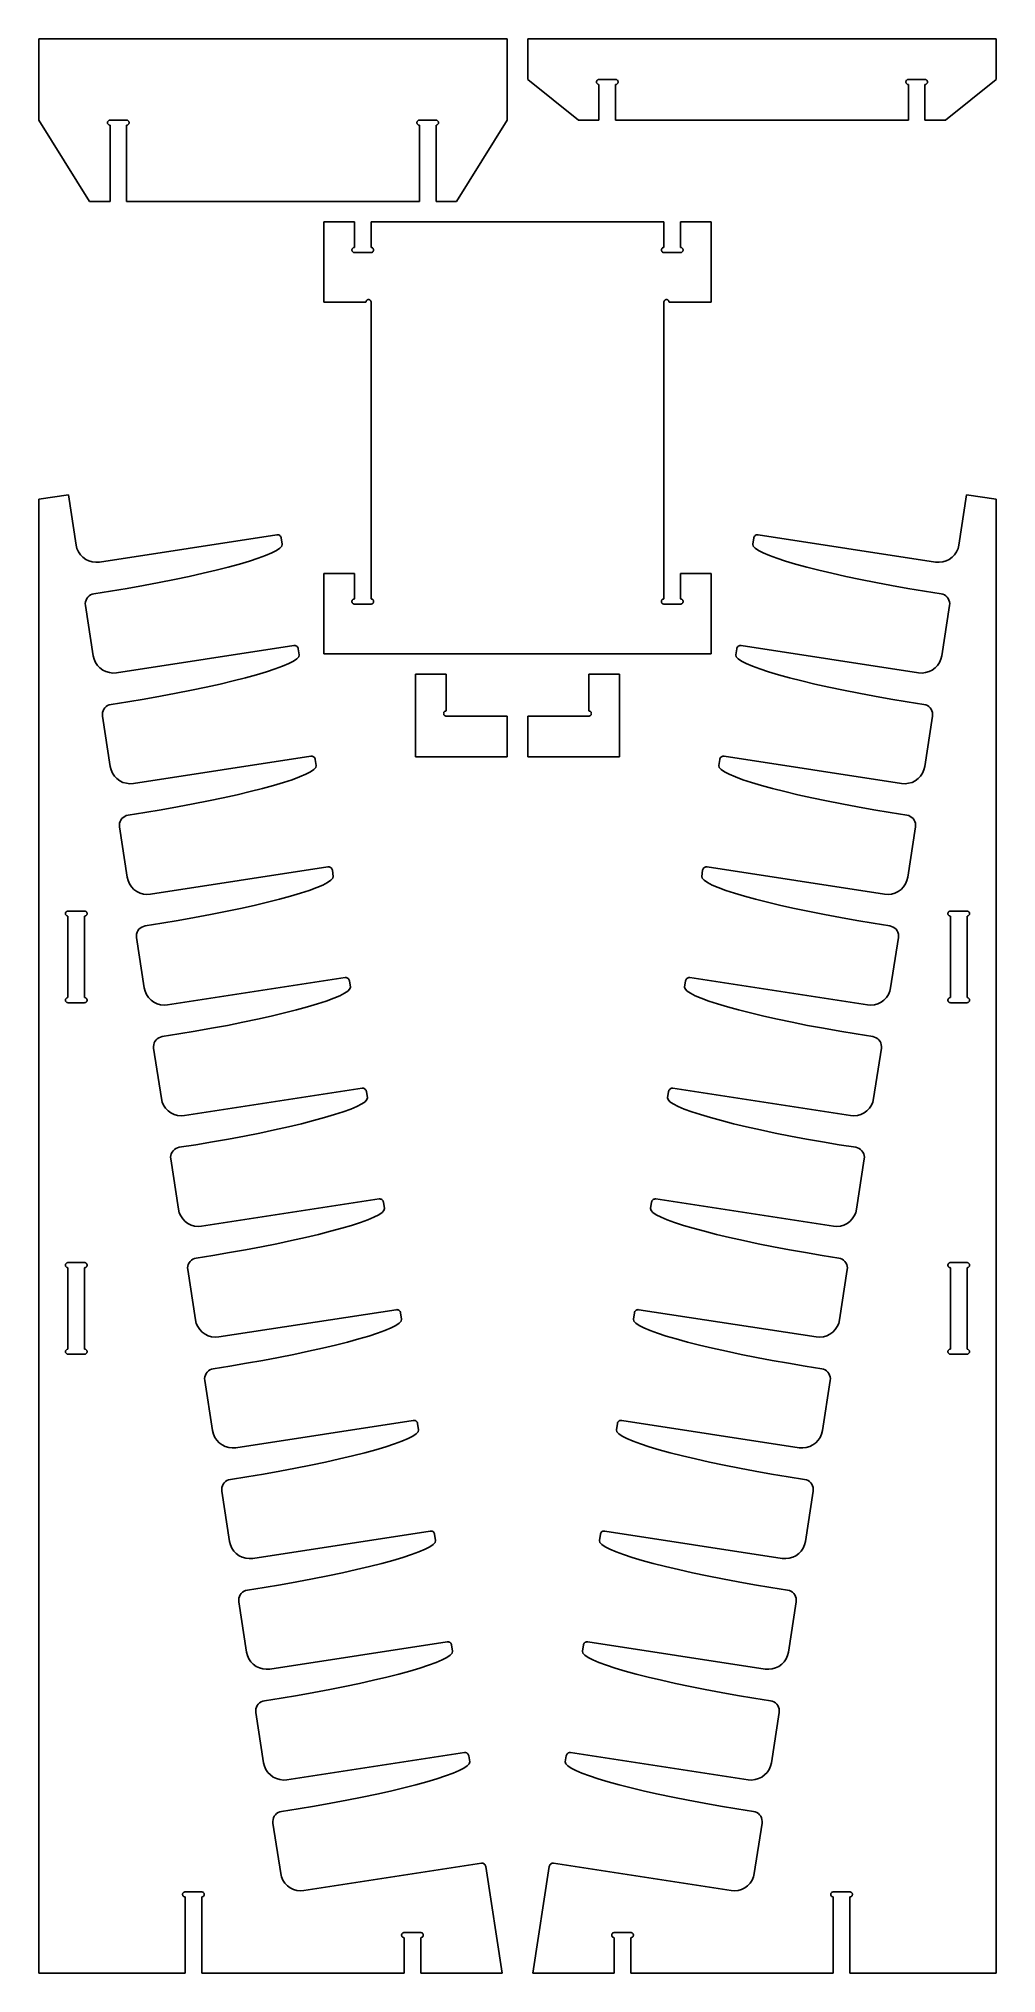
# Model space of a CAD drawing. Header units: metres. Extents: x 0.5 to 47.5, y 0.5 to 95.5.
import ezdxf

# ---------------------------------------------------------------- set-up
doc = ezdxf.new("R2010")
doc.units = ezdxf.units.M

msp = doc.modelspace()

# ---------------------------------------------------------------- linework, layer by layer
for p, q in [((23.5, 95.5), (0.5, 95.5)), ((0.5, 95.5), (0.5, 91.5)), ((23.5, 91.5), (23.5, 95.5)), ((47.5, 95.5), (24.5, 95.5)), ((24.5, 95.5), (24.5, 93.5)), ((47.5, 93.5), (47.5, 95.5)), ((24.5, 93.5), (27, 91.5)), ((27.875, 93.375), (27.8769, 93.3967)), ((27.8769, 93.3533), (27.875, 93.375)), ((27.8769, 93.3967), (27.8825, 93.4178)), ((27.8825, 93.3323), (27.8769, 93.3533)), ((27.8825, 93.4178), (27.8917, 93.4375)), ((27.8917, 93.3125), (27.8825, 93.3323)), ((27.8917, 93.4375), (27.9042, 93.4554)), ((27.9042, 93.2947), (27.8917, 93.3125)), ((27.9042, 93.4554), (27.9196, 93.4708)), ((27.9196, 93.2793), (27.9042, 93.2947)), ((27.9196, 93.4708), (27.9375, 93.4833)), ((27.9375, 93.2668), (27.9196, 93.2793)), ((27.9375, 93.4833), (27.9572, 93.4925)), ((27.9572, 93.2576), (27.9375, 93.2668)), ((27.9572, 93.4925), (27.9783, 93.4981)), ((27.9783, 93.2519), (27.9572, 93.2576)), ((27.9783, 93.4981), (28, 93.5)), ((28, 93.25), (27.9783, 93.2519)), ((28, 93.5), (28.8125, 93.5)), ((28, 91.5), (28, 93.25)), ((28.8125, 93.5), (28.8342, 93.4981)), ((28.8342, 93.2519), (28.8125, 93.25)), ((28.8125, 93.25), (28.8125, 91.5)), ((28.8342, 93.4981), (28.8552, 93.4925)), ((28.8552, 93.2576), (28.8342, 93.2519)), ((28.8552, 93.4925), (28.875, 93.4833)), ((28.875, 93.2668), (28.8552, 93.2576)), ((28.875, 93.4833), (28.8928, 93.4708)), ((28.8928, 93.2793), (28.875, 93.2668)), ((28.8928, 93.4708), (28.9082, 93.4554)), ((28.9082, 93.2947), (28.8928, 93.2793)), ((28.9082, 93.4554), (28.9207, 93.4375)), ((28.9207, 93.3125), (28.9082, 93.2947)), ((28.9207, 93.4375), (28.9299, 93.4178)), ((28.9299, 93.3323), (28.9207, 93.3125)), ((28.9299, 93.4178), (28.9356, 93.3967)), ((28.9356, 93.3533), (28.9299, 93.3323)), ((28.9356, 93.3967), (28.9375, 93.375)), ((28.9375, 93.375), (28.9356, 93.3533)), ((43.0625, 93.375), (43.0644, 93.3967)), ((43.0644, 93.3533), (43.0625, 93.375)), ((43.0644, 93.3967), (43.07, 93.4178)), ((43.07, 93.3323), (43.0644, 93.3533)), ((43.07, 93.4178), (43.0792, 93.4375)), ((43.0792, 93.3125), (43.07, 93.3323)), ((43.0792, 93.4375), (43.0917, 93.4554)), ((43.0917, 93.2947), (43.0792, 93.3125)), ((43.0917, 93.4554), (43.1071, 93.4708)), ((43.1071, 93.2793), (43.0917, 93.2947)), ((43.1071, 93.4708), (43.125, 93.4833)), ((43.125, 93.2668), (43.1071, 93.2793)), ((43.125, 93.4833), (43.1447, 93.4925)), ((43.1447, 93.2576), (43.125, 93.2668)), ((43.1447, 93.4925), (43.1658, 93.4981)), ((43.1658, 93.2519), (43.1447, 93.2576)), ((43.1658, 93.4981), (43.1875, 93.5)), ((43.1875, 93.25), (43.1658, 93.2519)), ((43.1875, 93.5), (44, 93.5)), ((43.1875, 91.5), (43.1875, 93.25)), ((44, 93.5), (44.0217, 93.4981)), ((44.0217, 93.2519), (44, 93.25)), ((44, 93.25), (44, 91.5)), ((44.0217, 93.4981), (44.0427, 93.4925)), ((44.0427, 93.2576), (44.0217, 93.2519)), ((44.0427, 93.4925), (44.0625, 93.4833)), ((44.0625, 93.2668), (44.0427, 93.2576)), ((44.0625, 93.4833), (44.0803, 93.4708)), ((44.0803, 93.2793), (44.0625, 93.2668)), ((44.0803, 93.4708), (44.0957, 93.4554)), ((44.0957, 93.2947), (44.0803, 93.2793)), ((44.0957, 93.4554), (44.1082, 93.4375)), ((44.1082, 93.3125), (44.0957, 93.2947)), ((44.1082, 93.4375), (44.1175, 93.4178)), ((44.1175, 93.3323), (44.1082, 93.3125)), ((44.1175, 93.4178), (44.1231, 93.3967)), ((44.1231, 93.3533), (44.1175, 93.3323)), ((44.1231, 93.3967), (44.125, 93.375)), ((44.125, 93.375), (44.1231, 93.3533)), ((45, 91.5), (47.5, 93.5)), ((0.5, 91.5), (3, 87.5)), ((3.875, 91.375), (3.87689, 91.3967)), ((3.87689, 91.3533), (3.875, 91.375)), ((3.87689, 91.3967), (3.88254, 91.4178)), ((3.88254, 91.3323), (3.87689, 91.3533)), ((3.88254, 91.4178), (3.89174, 91.4375)), ((3.89174, 91.3125), (3.88254, 91.3323)), ((3.89174, 91.4375), (3.90424, 91.4554)), ((3.90424, 91.2947), (3.89174, 91.3125)), ((3.90424, 91.4554), (3.91965, 91.4708)), ((3.91965, 91.2793), (3.90424, 91.2947)), ((3.91965, 91.4708), (3.9375, 91.4833)), ((3.9375, 91.2668), (3.91965, 91.2793)), ((3.9375, 91.4833), (3.95724, 91.4925)), ((3.95724, 91.2576), (3.9375, 91.2668)), ((3.95724, 91.4925), (3.97829, 91.4981)), ((3.97829, 91.2519), (3.95724, 91.2576)), ((3.97829, 91.4981), (4, 91.5)), ((4, 91.25), (3.97829, 91.2519)), ((4, 91.5), (4.8125, 91.5)), ((4, 87.5), (4, 91.25)), ((4.8125, 91.5), (4.8342, 91.4981)), ((4.8342, 91.2519), (4.8125, 91.25)), ((4.8125, 91.25), (4.8125, 87.5)), ((4.8342, 91.4981), (4.85524, 91.4925)), ((4.85524, 91.2576), (4.8342, 91.2519)), ((4.85524, 91.4925), (4.875, 91.4833)), ((4.875, 91.2668), (4.85524, 91.2576)), ((4.875, 91.4833), (4.89284, 91.4708)), ((4.89284, 91.2793), (4.875, 91.2668)), ((4.89284, 91.4708), (4.90825, 91.4554)), ((4.90825, 91.2947), (4.89284, 91.2793)), ((4.90825, 91.4554), (4.92075, 91.4375)), ((4.92075, 91.3125), (4.90825, 91.2947)), ((4.92075, 91.4375), (4.92995, 91.4178)), ((4.92995, 91.3323), (4.92075, 91.3125)), ((4.92995, 91.4178), (4.93559, 91.3967)), ((4.93559, 91.3533), (4.92995, 91.3323)), ((4.93559, 91.3967), (4.9375, 91.375)), ((4.9375, 91.375), (4.93559, 91.3533)), ((19.0625, 91.375), (19.0644, 91.3967)), ((19.0644, 91.3533), (19.0625, 91.375)), ((19.0644, 91.3967), (19.07, 91.4178)), ((19.07, 91.3323), (19.0644, 91.3533)), ((19.07, 91.4178), (19.0792, 91.4375)), ((19.0792, 91.3125), (19.07, 91.3323)), ((19.0792, 91.4375), (19.0917, 91.4554)), ((19.0917, 91.2947), (19.0792, 91.3125)), ((19.0917, 91.4554), (19.1071, 91.4708)), ((19.1071, 91.2793), (19.0917, 91.2947)), ((19.1071, 91.4708), (19.125, 91.4833)), ((19.125, 91.2668), (19.1071, 91.2793)), ((19.125, 91.4833), (19.1447, 91.4925)), ((19.1447, 91.2576), (19.125, 91.2668)), ((19.1447, 91.4925), (19.1658, 91.4981)), ((19.1658, 91.2519), (19.1447, 91.2576)), ((19.1658, 91.4981), (19.1875, 91.5)), ((19.1875, 91.25), (19.1658, 91.2519)), ((19.1875, 91.5), (20, 91.5)), ((19.1875, 87.5), (19.1875, 91.25)), ((20, 91.5), (20.0217, 91.4981)), ((20.0217, 91.2519), (20, 91.25)), ((20, 91.25), (20, 87.5)), ((20.0217, 91.4981), (20.0427, 91.4925)), ((20.0427, 91.2576), (20.0217, 91.2519)), ((20.0427, 91.4925), (20.0625, 91.4833)), ((20.0625, 91.2668), (20.0427, 91.2576)), ((20.0625, 91.4833), (20.0803, 91.4708)), ((20.0803, 91.2793), (20.0625, 91.2668)), ((20.0803, 91.4708), (20.0957, 91.4554)), ((20.0957, 91.2947), (20.0803, 91.2793)), ((20.0957, 91.4554), (20.1082, 91.4375)), ((20.1082, 91.3125), (20.0957, 91.2947)), ((20.1082, 91.4375), (20.1175, 91.4178)), ((20.1175, 91.3323), (20.1082, 91.3125)), ((20.1175, 91.4178), (20.1231, 91.3967)), ((20.1231, 91.3533), (20.1175, 91.3323)), ((20.1231, 91.3967), (20.125, 91.375)), ((20.125, 91.375), (20.1231, 91.3533)), ((21, 87.5), (23.5, 91.5)), ((27, 91.5), (28, 91.5)), ((28.8125, 91.5), (43.1875, 91.5)), ((44, 91.5), (45, 91.5)), ((3, 87.5), (4, 87.5)), ((4.8125, 87.5), (19.1875, 87.5)), ((20, 87.5), (21, 87.5)), ((16, 86.5), (14.5, 86.5)), ((14.5, 86.5), (14.5, 82.5625)), ((16, 85.25), (16, 86.5)), ((31.1875, 86.5), (16.8125, 86.5)), ((16.8125, 86.5), (16.8125, 85.25)), ((31.1875, 85.25), (31.1875, 86.5)), ((33.5, 86.5), (32, 86.5)), ((32, 86.5), (32, 85.25)), ((33.5, 82.5625), (33.5, 86.5)), ((15.875, 85.125), (15.8769, 85.1467)), ((15.8769, 85.1033), (15.875, 85.125)), ((15.8769, 85.1467), (15.8825, 85.1678)), ((15.8825, 85.0823), (15.8769, 85.1033)), ((15.8825, 85.1678), (15.8917, 85.1875)), ((15.8917, 85.0625), (15.8825, 85.0823)), ((15.8917, 85.1875), (15.9042, 85.2054)), ((15.9042, 85.0447), (15.8917, 85.0625)), ((15.9042, 85.2054), (15.9196, 85.2208)), ((15.9196, 85.0293), (15.9042, 85.0447)), ((15.9196, 85.2208), (15.9375, 85.2333)), ((15.9375, 85.0168), (15.9196, 85.0293)), ((15.9375, 85.2333), (15.9572, 85.2425)), ((15.9572, 85.0076), (15.9375, 85.0168)), ((15.9572, 85.2425), (15.9783, 85.2481)), ((15.9783, 85.0019), (15.9572, 85.0076)), ((15.9783, 85.2481), (16, 85.25)), ((16, 85), (15.9783, 85.0019)), ((16.8125, 85), (16, 85)), ((16.8125, 85.25), (16.8342, 85.2481)), ((16.8342, 85.0019), (16.8125, 85)), ((16.8342, 85.2481), (16.8552, 85.2425)), ((16.8552, 85.0076), (16.8342, 85.0019)), ((16.8552, 85.2425), (16.875, 85.2333)), ((16.875, 85.0168), (16.8552, 85.0076)), ((16.875, 85.2333), (16.8928, 85.2208)), ((16.8928, 85.0293), (16.875, 85.0168)), ((16.8928, 85.2208), (16.9082, 85.2054)), ((16.9082, 85.0447), (16.8928, 85.0293)), ((16.9082, 85.2054), (16.9207, 85.1875)), ((16.9207, 85.0625), (16.9082, 85.0447)), ((16.9207, 85.1875), (16.9299, 85.1678)), ((16.9299, 85.0823), (16.9207, 85.0625)), ((16.9299, 85.1678), (16.9356, 85.1467)), ((16.9356, 85.1033), (16.9299, 85.0823)), ((16.9356, 85.1467), (16.9375, 85.125)), ((16.9375, 85.125), (16.9356, 85.1033)), ((31.0625, 85.125), (31.0644, 85.1467)), ((31.0644, 85.1033), (31.0625, 85.125)), ((31.0644, 85.1467), (31.07, 85.1678)), ((31.07, 85.0823), (31.0644, 85.1033)), ((31.07, 85.1678), (31.0792, 85.1875)), ((31.0792, 85.0625), (31.07, 85.0823)), ((31.0792, 85.1875), (31.0917, 85.2054)), ((31.0917, 85.0447), (31.0792, 85.0625)), ((31.0917, 85.2054), (31.1071, 85.2208)), ((31.1071, 85.0293), (31.0917, 85.0447)), ((31.1071, 85.2208), (31.125, 85.2333)), ((31.125, 85.0168), (31.1071, 85.0293)), ((31.125, 85.2333), (31.1447, 85.2425)), ((31.1447, 85.0076), (31.125, 85.0168)), ((31.1447, 85.2425), (31.1658, 85.2481)), ((31.1658, 85.0019), (31.1447, 85.0076)), ((31.1658, 85.2481), (31.1875, 85.25)), ((31.1875, 85), (31.1658, 85.0019)), ((32, 85), (31.1875, 85)), ((32, 85.25), (32.0217, 85.2481)), ((32.0217, 85.0019), (32, 85)), ((32.0217, 85.2481), (32.0427, 85.2425)), ((32.0427, 85.0076), (32.0217, 85.0019)), ((32.0427, 85.2425), (32.0625, 85.2333)), ((32.0625, 85.0168), (32.0427, 85.0076)), ((32.0625, 85.2333), (32.0803, 85.2208)), ((32.0803, 85.0293), (32.0625, 85.0168)), ((32.0803, 85.2208), (32.0957, 85.2054)), ((32.0957, 85.0447), (32.0803, 85.0293)), ((32.0957, 85.2054), (32.1082, 85.1875)), ((32.1082, 85.0625), (32.0957, 85.0447)), ((32.1082, 85.1875), (32.1175, 85.1678)), ((32.1175, 85.0823), (32.1082, 85.0625)), ((32.1175, 85.1678), (32.1231, 85.1467)), ((32.1231, 85.1033), (32.1175, 85.0823)), ((32.1231, 85.1467), (32.125, 85.125)), ((32.125, 85.125), (32.1231, 85.1033)), ((16.5917, 82.6429), (16.6071, 82.6583)), ((16.6071, 82.6583), (16.625, 82.6708)), ((16.625, 82.6708), (16.6447, 82.68)), ((16.6447, 82.68), (16.6658, 82.6856)), ((16.6658, 82.6856), (16.6875, 82.6875)), ((16.6875, 82.6875), (16.7092, 82.6856)), ((16.7092, 82.6856), (16.7302, 82.68)), ((16.7302, 82.68), (16.75, 82.6708)), ((16.75, 82.6708), (16.7678, 82.6583)), ((16.7678, 82.6583), (16.7832, 82.6429)), ((31.2167, 82.6429), (31.2321, 82.6583)), ((31.2321, 82.6583), (31.25, 82.6708)), ((31.25, 82.6708), (31.2697, 82.68)), ((31.2697, 82.68), (31.2908, 82.6856)), ((31.2908, 82.6856), (31.3125, 82.6875)), ((31.3125, 82.6875), (31.3342, 82.6856)), ((31.3342, 82.6856), (31.3552, 82.68)), ((31.3552, 82.68), (31.375, 82.6708)), ((31.375, 82.6708), (31.3928, 82.6583)), ((31.3928, 82.6583), (31.4082, 82.6429)), ((14.5, 82.5625), (16.5625, 82.5625)), ((16.5625, 82.5625), (16.5644, 82.5842)), ((16.5644, 82.5842), (16.57, 82.6053)), ((16.57, 82.6053), (16.5792, 82.625)), ((16.5792, 82.625), (16.5917, 82.6429)), ((16.7832, 82.6429), (16.7957, 82.625)), ((16.7957, 82.625), (16.8049, 82.6053)), ((16.8049, 82.6053), (16.8106, 82.5842)), ((16.8106, 82.5842), (16.8125, 82.5625)), ((16.8125, 82.5625), (16.8125, 67.9875)), ((31.1875, 82.5625), (31.1894, 82.5842)), ((31.1875, 67.9875), (31.1875, 82.5625)), ((31.1894, 82.5842), (31.195, 82.6053)), ((31.195, 82.6053), (31.2042, 82.625)), ((31.2042, 82.625), (31.2167, 82.6429)), ((31.4082, 82.6429), (31.4207, 82.625)), ((31.4207, 82.625), (31.43, 82.6053)), ((31.43, 82.6053), (31.4356, 82.5842)), ((31.4356, 82.5842), (31.4375, 82.5625)), ((31.4375, 82.5625), (33.5, 82.5625)), ((1.95714, 73.1059), (0.5, 72.8816)), ((0.5, 72.8816), (0.5, 0.5)), ((2.33745, 70.635), (1.95714, 73.1059)), ((46.0429, 73.1059), (45.6626, 70.635)), ((47.5, 72.8816), (46.0429, 73.1059)), ((47.5, 0.5), (47.5, 72.8816)), ((2.37888, 70.4657), (2.33745, 70.635)), ((2.44908, 70.3061), (2.37888, 70.4657)), ((2.54593, 70.1612), (2.44908, 70.3061)), ((12.1879, 71.1393), (3.47794, 69.7987)), ((11.935, 70.2485), (12.1687, 70.3686)), ((12.1687, 70.3686), (12.333, 70.4801)), ((12.2205, 71.1415), (12.1879, 71.1393)), ((12.253, 71.1379), (12.2205, 71.1415)), ((12.2843, 71.1288), (12.253, 71.1379)), ((12.3137, 71.1143), (12.2843, 71.1288)), ((12.34, 71.095), (12.3137, 71.1143)), ((12.333, 70.4801), (12.4268, 70.582)), ((12.3626, 71.0714), (12.34, 71.095)), ((12.3808, 71.0442), (12.3626, 71.0714)), ((12.3939, 71.0143), (12.3808, 71.0442)), ((12.4017, 70.9825), (12.3939, 71.0143)), ((12.4492, 70.6737), (12.4017, 70.9825)), ((12.4268, 70.582), (12.4492, 70.6737)), ((35.5983, 70.9825), (35.5508, 70.6737)), ((35.5508, 70.6737), (35.5732, 70.582)), ((35.5732, 70.582), (35.667, 70.4801)), ((35.6061, 71.0143), (35.5983, 70.9825)), ((35.6192, 71.0442), (35.6061, 71.0143)), ((35.6374, 71.0714), (35.6192, 71.0442)), ((35.66, 71.095), (35.6374, 71.0714)), ((35.6863, 71.1143), (35.66, 71.095)), ((35.667, 70.4801), (35.8313, 70.3686)), ((35.7157, 71.1288), (35.6863, 71.1143)), ((35.747, 71.1379), (35.7157, 71.1288)), ((35.7795, 71.1415), (35.747, 71.1379)), ((35.8121, 71.1393), (35.7795, 71.1415)), ((44.5221, 69.7987), (35.8121, 71.1393)), ((35.8313, 70.3686), (36.065, 70.2485)), ((45.5509, 70.3061), (45.4541, 70.1612)), ((45.6211, 70.4657), (45.5509, 70.3061)), ((45.6626, 70.635), (45.6211, 70.4657)), ((2.66646, 70.0352), (2.54593, 70.1612)), ((2.80704, 69.9322), (2.66646, 70.0352)), ((2.96336, 69.8551), (2.80704, 69.9322)), ((3.13072, 69.8063), (2.96336, 69.8551)), ((3.30399, 69.7873), (3.13072, 69.8063)), ((3.47794, 69.7987), (3.30399, 69.7873)), ((8.56998, 69.2478), (9.21176, 69.4003)), ((9.21176, 69.4003), (9.80672, 69.5515)), ((9.80672, 69.5515), (10.3503, 69.7003)), ((10.3503, 69.7003), (10.8384, 69.8454)), ((10.8384, 69.8454), (11.2674, 69.9859)), ((11.2674, 69.9859), (11.6338, 70.1206)), ((11.6338, 70.1206), (11.935, 70.2485)), ((36.065, 70.2485), (36.3662, 70.1206)), ((36.3662, 70.1206), (36.7326, 69.9859)), ((36.7326, 69.9859), (37.1616, 69.8454)), ((37.1616, 69.8454), (37.6497, 69.7003)), ((37.6497, 69.7003), (38.1933, 69.5515)), ((38.1933, 69.5515), (38.7882, 69.4003)), ((38.7882, 69.4003), (39.43, 69.2478)), ((44.696, 69.7873), (44.5221, 69.7987)), ((44.8693, 69.8063), (44.696, 69.7873)), ((45.0366, 69.8551), (44.8693, 69.8063)), ((45.193, 69.9322), (45.0366, 69.8551)), ((45.3335, 70.0352), (45.193, 69.9322)), ((45.4541, 70.1612), (45.3335, 70.0352)), ((4.02969, 68.3698), (4.84009, 68.5061)), ((4.84009, 68.5061), (5.63692, 68.6478)), ((5.63692, 68.6478), (6.41414, 68.794)), ((6.41414, 68.794), (7.16583, 68.9435)), ((7.16583, 68.9435), (7.88628, 69.0951)), ((7.88628, 69.0951), (8.56998, 69.2478)), ((16, 69.2375), (14.5, 69.2375)), ((14.5, 69.2375), (14.5, 65.3)), ((16, 67.9875), (16, 69.2375)), ((33.5, 69.2375), (32, 69.2375)), ((32, 69.2375), (32, 67.9875)), ((33.5, 65.3), (33.5, 69.2375)), ((39.43, 69.2478), (40.1137, 69.0951)), ((40.1137, 69.0951), (40.8342, 68.9435)), ((40.8342, 68.9435), (41.5859, 68.794)), ((41.5859, 68.794), (42.3631, 68.6478)), ((42.3631, 68.6478), (43.1599, 68.5061)), ((43.1599, 68.5061), (43.9703, 68.3698)), ((2.78812, 67.7569), (2.79761, 67.8435)), ((2.79382, 67.6699), (2.78812, 67.7569)), ((3.17412, 65.199), (2.79382, 67.6699)), ((2.79761, 67.8435), (2.82199, 67.9272)), ((2.82199, 67.9272), (2.86053, 68.0053)), ((2.86053, 68.0053), (2.91208, 68.0756)), ((2.91208, 68.0756), (2.97504, 68.1359)), ((2.97504, 68.1359), (3.0475, 68.1843)), ((3.0475, 68.1843), (3.12727, 68.2194)), ((3.12727, 68.2194), (3.21193, 68.2401)), ((3.21193, 68.2401), (4.02969, 68.3698)), ((15.875, 67.8625), (15.8769, 67.8842)), ((15.8769, 67.8408), (15.875, 67.8625)), ((15.8769, 67.8842), (15.8825, 67.9053)), ((15.8825, 67.8197), (15.8769, 67.8408)), ((15.8825, 67.9053), (15.8917, 67.925)), ((15.8917, 67.8), (15.8825, 67.8197)), ((15.8917, 67.925), (15.9042, 67.9429)), ((15.9042, 67.7822), (15.8917, 67.8)), ((15.9042, 67.9429), (15.9196, 67.9583)), ((15.9196, 67.7668), (15.9042, 67.7822)), ((15.9196, 67.9583), (15.9375, 67.9708)), ((15.9375, 67.7543), (15.9196, 67.7668)), ((15.9375, 67.9708), (15.9572, 67.98)), ((15.9572, 67.745), (15.9375, 67.7543)), ((15.9572, 67.98), (15.9783, 67.9856)), ((15.9783, 67.7394), (15.9572, 67.745)), ((15.9783, 67.9856), (16, 67.9875)), ((16, 67.7375), (15.9783, 67.7394)), ((16.8125, 67.7375), (16, 67.7375)), ((16.8125, 67.9875), (16.8342, 67.9856)), ((16.8342, 67.7394), (16.8125, 67.7375)), ((16.8342, 67.9856), (16.8552, 67.98)), ((16.8552, 67.745), (16.8342, 67.7394)), ((16.8552, 67.98), (16.875, 67.9708)), ((16.875, 67.7543), (16.8552, 67.745)), ((16.875, 67.9708), (16.8928, 67.9583)), ((16.8928, 67.7668), (16.875, 67.7543)), ((16.8928, 67.9583), (16.9082, 67.9429)), ((16.9082, 67.7822), (16.8928, 67.7668)), ((16.9082, 67.9429), (16.9207, 67.925)), ((16.9207, 67.8), (16.9082, 67.7822)), ((16.9207, 67.925), (16.9299, 67.9053)), ((16.9299, 67.8197), (16.9207, 67.8)), ((16.9299, 67.9053), (16.9356, 67.8842)), ((16.9356, 67.8408), (16.9299, 67.8197)), ((16.9356, 67.8842), (16.9375, 67.8625)), ((16.9375, 67.8625), (16.9356, 67.8408)), ((31.0625, 67.8625), (31.0644, 67.8842)), ((31.0644, 67.8408), (31.0625, 67.8625)), ((31.0644, 67.8842), (31.07, 67.9053)), ((31.07, 67.8197), (31.0644, 67.8408)), ((31.07, 67.9053), (31.0792, 67.925)), ((31.0792, 67.8), (31.07, 67.8197)), ((31.0792, 67.925), (31.0917, 67.9429)), ((31.0917, 67.7822), (31.0792, 67.8)), ((31.0917, 67.9429), (31.1071, 67.9583)), ((31.1071, 67.7668), (31.0917, 67.7822)), ((31.1071, 67.9583), (31.125, 67.9708)), ((31.125, 67.7543), (31.1071, 67.7668)), ((31.125, 67.9708), (31.1447, 67.98)), ((31.1447, 67.745), (31.125, 67.7543)), ((31.1447, 67.98), (31.1658, 67.9856)), ((31.1658, 67.7394), (31.1447, 67.745)), ((31.1658, 67.9856), (31.1875, 67.9875)), ((31.1875, 67.7375), (31.1658, 67.7394)), ((32, 67.7375), (31.1875, 67.7375)), ((32, 67.9875), (32.0217, 67.9856)), ((32.0217, 67.7394), (32, 67.7375)), ((32.0217, 67.9856), (32.0427, 67.98)), ((32.0427, 67.745), (32.0217, 67.7394)), ((32.0427, 67.98), (32.0625, 67.9708)), ((32.0625, 67.7543), (32.0427, 67.745)), ((32.0625, 67.9708), (32.0803, 67.9583)), ((32.0803, 67.7668), (32.0625, 67.7543)), ((32.0803, 67.9583), (32.0957, 67.9429)), ((32.0957, 67.7822), (32.0803, 67.7668)), ((32.0957, 67.9429), (32.1082, 67.925)), ((32.1082, 67.8), (32.0957, 67.7822)), ((32.1082, 67.925), (32.1175, 67.9053)), ((32.1175, 67.8197), (32.1082, 67.8)), ((32.1175, 67.9053), (32.1231, 67.8842)), ((32.1231, 67.8408), (32.1175, 67.8197)), ((32.1231, 67.8842), (32.125, 67.8625)), ((32.125, 67.8625), (32.1231, 67.8408)), ((43.9703, 68.3698), (44.7881, 68.2401)), ((44.7881, 68.2401), (44.8727, 68.2194)), ((45.2062, 67.6699), (44.8259, 65.199)), ((44.8727, 68.2194), (44.9525, 68.1843)), ((44.9525, 68.1843), (45.025, 68.1359)), ((45.025, 68.1359), (45.0879, 68.0756)), ((45.0879, 68.0756), (45.1395, 68.0053)), ((45.1395, 68.0053), (45.178, 67.9272)), ((45.178, 67.9272), (45.2024, 67.8435)), ((45.2024, 67.8435), (45.2119, 67.7569)), ((45.2119, 67.7569), (45.2062, 67.6699)), ((13.0246, 65.7033), (4.31461, 64.3627)), ((13.0572, 65.7055), (13.0246, 65.7033)), ((13.0896, 65.7019), (13.0572, 65.7055)), ((13.121, 65.6928), (13.0896, 65.7019)), ((13.1503, 65.6783), (13.121, 65.6928)), ((13.1767, 65.659), (13.1503, 65.6783)), ((13.1993, 65.6354), (13.1767, 65.659)), ((13.2175, 65.6082), (13.1993, 65.6354)), ((13.2306, 65.5783), (13.2175, 65.6082)), ((13.2384, 65.5465), (13.2306, 65.5783)), ((34.7694, 65.5783), (34.7616, 65.5465)), ((34.7825, 65.6082), (34.7694, 65.5783)), ((34.8007, 65.6354), (34.7825, 65.6082)), ((34.8233, 65.659), (34.8007, 65.6354)), ((34.8497, 65.6783), (34.8233, 65.659)), ((34.879, 65.6928), (34.8497, 65.6783)), ((34.9104, 65.7019), (34.879, 65.6928)), ((34.9428, 65.7055), (34.9104, 65.7019)), ((34.9754, 65.7033), (34.9428, 65.7055)), ((43.6854, 64.3627), (34.9754, 65.7033)), ((3.21556, 65.0297), (3.17412, 65.199)), ((3.28577, 64.8701), (3.21556, 65.0297)), ((3.3826, 64.7252), (3.28577, 64.8701)), ((3.50314, 64.5993), (3.3826, 64.7252)), ((12.104, 64.5499), (12.4705, 64.6846)), ((12.4705, 64.6846), (12.7717, 64.8125)), ((12.7717, 64.8125), (13.0054, 64.9326)), ((13.0054, 64.9326), (13.1697, 65.0441)), ((13.1697, 65.0441), (13.2635, 65.146)), ((13.2859, 65.2377), (13.2384, 65.5465)), ((13.2635, 65.146), (13.2859, 65.2377)), ((14.5, 65.3), (33.5, 65.3)), ((34.7616, 65.5465), (34.7141, 65.2377)), ((34.7141, 65.2377), (34.7365, 65.146)), ((34.7365, 65.146), (34.8303, 65.0441)), ((34.8303, 65.0441), (34.9946, 64.9326)), ((34.9946, 64.9326), (35.2283, 64.8125)), ((35.2283, 64.8125), (35.5295, 64.6846)), ((35.5295, 64.6846), (35.896, 64.5499)), ((44.6174, 64.7252), (44.4969, 64.5993)), ((44.7142, 64.8701), (44.6174, 64.7252)), ((44.7844, 65.0297), (44.7142, 64.8701)), ((44.8259, 65.199), (44.7844, 65.0297)), ((3.64371, 64.4962), (3.50314, 64.5993)), ((3.80005, 64.4191), (3.64371, 64.4962)), ((3.96739, 64.3703), (3.80005, 64.4191)), ((4.14067, 64.3513), (3.96739, 64.3703)), ((4.31461, 64.3627), (4.14067, 64.3513)), ((8.0025, 63.5075), (8.72295, 63.6591)), ((8.72295, 63.6591), (9.40666, 63.8118)), ((9.40666, 63.8118), (10.0484, 63.9643)), ((10.0484, 63.9643), (10.6434, 64.1155)), ((10.6434, 64.1155), (11.187, 64.2643)), ((11.187, 64.2643), (11.6751, 64.4094)), ((11.6751, 64.4094), (12.104, 64.5499)), ((20.5, 64.3), (19, 64.3)), ((19, 64.3), (19, 60.2375)), ((20.5, 62.4875), (20.5, 64.3)), ((29, 64.3), (27.5, 64.3)), ((27.5, 64.3), (27.5, 62.4875)), ((29, 60.2375), (29, 64.3)), ((35.896, 64.5499), (36.3249, 64.4094)), ((36.3249, 64.4094), (36.813, 64.2643)), ((36.813, 64.2643), (37.3566, 64.1155)), ((37.3566, 64.1155), (37.9516, 63.9643)), ((37.9516, 63.9643), (38.5933, 63.8118)), ((38.5933, 63.8118), (39.2771, 63.6591)), ((39.2771, 63.6591), (39.9975, 63.5075)), ((43.8593, 64.3513), (43.6854, 64.3627)), ((44.0326, 64.3703), (43.8593, 64.3513)), ((44.2, 64.4191), (44.0326, 64.3703)), ((44.3563, 64.4962), (44.2, 64.4191)), ((44.4969, 64.5993), (44.3563, 64.4962)), ((3.81171, 62.6999), (3.88419, 62.7483)), ((3.88419, 62.7483), (3.96396, 62.7834)), ((3.96396, 62.7834), (4.04861, 62.8041)), ((4.04861, 62.8041), (4.86638, 62.9339)), ((4.86638, 62.9339), (5.67676, 63.0701)), ((5.67676, 63.0701), (6.4736, 63.2119)), ((6.4736, 63.2119), (7.25082, 63.358)), ((7.25082, 63.358), (8.0025, 63.5075)), ((39.9975, 63.5075), (40.7492, 63.358)), ((40.7492, 63.358), (41.5264, 63.2119)), ((41.5264, 63.2119), (42.3232, 63.0701)), ((42.3232, 63.0701), (43.1336, 62.9339)), ((43.1336, 62.9339), (43.9514, 62.8041)), ((43.9514, 62.8041), (44.036, 62.7834)), ((44.036, 62.7834), (44.1158, 62.7483)), ((44.1158, 62.7483), (44.1883, 62.6999)), ((3.6248, 62.3209), (3.63428, 62.4075)), ((3.63049, 62.2339), (3.6248, 62.3209)), ((4.0108, 59.763), (3.63049, 62.2339)), ((3.63428, 62.4075), (3.65868, 62.4912)), ((3.65868, 62.4912), (3.69722, 62.5694)), ((3.69722, 62.5694), (3.74876, 62.6396)), ((3.74876, 62.6396), (3.81171, 62.6999)), ((20.375, 62.3625), (20.3769, 62.3842)), ((20.3769, 62.3408), (20.375, 62.3625)), ((20.3769, 62.3842), (20.3826, 62.4052)), ((20.3826, 62.3197), (20.3769, 62.3408)), ((20.3826, 62.4052), (20.3918, 62.425)), ((20.3918, 62.3), (20.3826, 62.3197)), ((20.3918, 62.425), (20.4043, 62.4428)), ((20.4043, 62.2822), (20.3918, 62.3)), ((20.4043, 62.4428), (20.4197, 62.4583)), ((20.4197, 62.2667), (20.4043, 62.2822)), ((20.4197, 62.4583), (20.4375, 62.4707)), ((20.4375, 62.2542), (20.4197, 62.2667)), ((20.4375, 62.4707), (20.4573, 62.4799)), ((20.4573, 62.245), (20.4375, 62.2542)), ((20.4573, 62.4799), (20.4783, 62.4856)), ((20.4783, 62.2394), (20.4573, 62.245)), ((20.4783, 62.4856), (20.5, 62.4875)), ((20.5, 62.2375), (20.4783, 62.2394)), ((23.5, 62.2375), (20.5, 62.2375)), ((23.5, 60.2375), (23.5, 62.2375)), ((27.5, 62.2375), (24.5, 62.2375)), ((24.5, 62.2375), (24.5, 60.2375)), ((27.5, 62.4875), (27.5217, 62.4856)), ((27.5217, 62.2394), (27.5, 62.2375)), ((27.5217, 62.4856), (27.5427, 62.4799)), ((27.5427, 62.245), (27.5217, 62.2394)), ((27.5427, 62.4799), (27.5625, 62.4707)), ((27.5625, 62.2542), (27.5427, 62.245)), ((27.5625, 62.4707), (27.5803, 62.4583)), ((27.5803, 62.2667), (27.5625, 62.2542)), ((27.5803, 62.4583), (27.5957, 62.4428)), ((27.5957, 62.2822), (27.5803, 62.2667)), ((27.5957, 62.4428), (27.6082, 62.425)), ((27.6082, 62.3), (27.5957, 62.2822)), ((27.6082, 62.425), (27.6174, 62.4052)), ((27.6174, 62.3197), (27.6082, 62.3)), ((27.6174, 62.4052), (27.6231, 62.3842)), ((27.6231, 62.3408), (27.6174, 62.3197)), ((27.6231, 62.3842), (27.625, 62.3625)), ((27.625, 62.3625), (27.6231, 62.3408)), ((44.3695, 62.2339), (43.9892, 59.763)), ((44.1883, 62.6999), (44.2512, 62.6396)), ((44.2512, 62.6396), (44.3028, 62.5694)), ((44.3028, 62.5694), (44.3413, 62.4912)), ((44.3413, 62.4912), (44.3657, 62.4075)), ((44.3657, 62.4075), (44.3752, 62.3209)), ((44.3752, 62.3209), (44.3695, 62.2339)), ((13.8612, 60.2673), (5.15129, 58.9268)), ((13.8938, 60.2695), (13.8612, 60.2673)), ((13.9263, 60.2659), (13.8938, 60.2695)), ((13.9577, 60.2568), (13.9263, 60.2659)), ((13.987, 60.2423), (13.9577, 60.2568)), ((14.0134, 60.223), (13.987, 60.2423)), ((14.036, 60.1994), (14.0134, 60.223)), ((14.0541, 60.1722), (14.036, 60.1994)), ((14.0673, 60.1423), (14.0541, 60.1722)), ((14.0751, 60.1105), (14.0673, 60.1423)), ((14.1226, 59.8017), (14.0751, 60.1105)), ((19, 60.2375), (23.5, 60.2375)), ((24.5, 60.2375), (29, 60.2375)), ((33.9249, 60.1105), (33.8774, 59.8017)), ((33.9327, 60.1423), (33.9249, 60.1105)), ((33.9459, 60.1722), (33.9327, 60.1423)), ((33.964, 60.1994), (33.9459, 60.1722)), ((33.9866, 60.223), (33.964, 60.1994)), ((34.013, 60.2423), (33.9866, 60.223)), ((34.0423, 60.2568), (34.013, 60.2423)), ((34.0737, 60.2659), (34.0423, 60.2568)), ((34.1062, 60.2695), (34.0737, 60.2659)), ((34.1388, 60.2673), (34.1062, 60.2695)), ((42.8487, 58.9268), (34.1388, 60.2673)), ((4.05223, 59.5937), (4.0108, 59.763)), ((4.12244, 59.4341), (4.05223, 59.5937)), ((4.21928, 59.2892), (4.12244, 59.4341)), ((4.33981, 59.1633), (4.21928, 59.2892)), ((4.48039, 59.0602), (4.33981, 59.1633)), ((4.63673, 58.9831), (4.48039, 59.0602)), ((4.80408, 58.9343), (4.63673, 58.9831)), ((4.97736, 58.9154), (4.80408, 58.9343)), ((5.15129, 58.9268), (4.97736, 58.9154)), ((12.0237, 58.8283), (12.5118, 58.9734)), ((12.5118, 58.9734), (12.9407, 59.1139)), ((12.9407, 59.1139), (13.3072, 59.2486)), ((13.3072, 59.2486), (13.6084, 59.3765)), ((13.6084, 59.3765), (13.842, 59.4966)), ((13.842, 59.4966), (14.0064, 59.6081)), ((14.0064, 59.6081), (14.1001, 59.71)), ((14.1001, 59.71), (14.1226, 59.8017)), ((33.8774, 59.8017), (33.8999, 59.71)), ((33.8999, 59.71), (33.9936, 59.6081)), ((33.9936, 59.6081), (34.158, 59.4966)), ((34.158, 59.4966), (34.3916, 59.3765)), ((34.3916, 59.3765), (34.6928, 59.2486)), ((34.6928, 59.2486), (35.0593, 59.1139)), ((35.0593, 59.1139), (35.4882, 58.9734)), ((35.4882, 58.9734), (35.9763, 58.8283)), ((43.0226, 58.9154), (42.8487, 58.9268)), ((43.1959, 58.9343), (43.0226, 58.9154)), ((43.3633, 58.9831), (43.1959, 58.9343)), ((43.5196, 59.0602), (43.3633, 58.9831)), ((43.6602, 59.1633), (43.5196, 59.0602)), ((43.7807, 59.2892), (43.6602, 59.1633)), ((43.8776, 59.4341), (43.7807, 59.2892)), ((43.9478, 59.5937), (43.8776, 59.4341)), ((43.9892, 59.763), (43.9478, 59.5937)), ((8.08749, 57.922), (8.83919, 58.0715)), ((8.83919, 58.0715), (9.55963, 58.2231)), ((9.55963, 58.2231), (10.2433, 58.3758)), ((10.2433, 58.3758), (10.8851, 58.5283)), ((10.8851, 58.5283), (11.4801, 58.6795)), ((11.4801, 58.6795), (12.0237, 58.8283)), ((35.9763, 58.8283), (36.5199, 58.6795)), ((36.5199, 58.6795), (37.1149, 58.5283)), ((37.1149, 58.5283), (37.7567, 58.3758)), ((37.7567, 58.3758), (38.4404, 58.2231)), ((38.4404, 58.2231), (39.1608, 58.0715)), ((39.1608, 58.0715), (39.9125, 57.922)), ((4.47096, 56.9715), (4.49535, 57.0552)), ((4.49535, 57.0552), (4.53391, 57.1334)), ((4.53391, 57.1334), (4.58543, 57.2036)), ((4.58543, 57.2036), (4.64839, 57.2639)), ((4.64839, 57.2639), (4.72086, 57.3123)), ((4.72086, 57.3123), (4.80063, 57.3474)), ((4.80063, 57.3474), (4.8853, 57.3681)), ((4.8853, 57.3681), (5.70306, 57.4979)), ((5.70306, 57.4979), (6.51344, 57.6341)), ((6.51344, 57.6341), (7.31027, 57.7759)), ((7.31027, 57.7759), (8.08749, 57.922)), ((39.9125, 57.922), (40.6897, 57.7759)), ((40.6897, 57.7759), (41.4866, 57.6341)), ((41.4866, 57.6341), (42.2969, 57.4979)), ((42.2969, 57.4979), (43.1147, 57.3681)), ((43.1147, 57.3681), (43.1994, 57.3474)), ((43.1994, 57.3474), (43.2791, 57.3123)), ((43.2791, 57.3123), (43.3516, 57.2639)), ((43.3516, 57.2639), (43.4146, 57.2036)), ((43.4146, 57.2036), (43.4661, 57.1334)), ((43.4661, 57.1334), (43.5047, 57.0552)), ((43.5047, 57.0552), (43.529, 56.9715)), ((4.46147, 56.8849), (4.47096, 56.9715)), ((4.46718, 56.7979), (4.46147, 56.8849)), ((4.84749, 54.327), (4.46718, 56.7979)), ((43.5328, 56.7979), (43.1525, 54.327)), ((43.529, 56.9715), (43.5385, 56.8849)), ((43.5385, 56.8849), (43.5328, 56.7979)), ((4.88892, 54.1577), (4.84749, 54.327)), ((4.95912, 53.9981), (4.88892, 54.1577)), ((14.6979, 54.8314), (5.98796, 53.4908)), ((14.6787, 54.0607), (14.843, 54.1721)), ((14.7305, 54.8335), (14.6979, 54.8314)), ((14.763, 54.8299), (14.7305, 54.8335)), ((14.7944, 54.8208), (14.763, 54.8299)), ((14.8237, 54.8063), (14.7944, 54.8208)), ((14.8501, 54.787), (14.8237, 54.8063)), ((14.843, 54.1721), (14.9368, 54.274)), ((14.8727, 54.7634), (14.8501, 54.787)), ((14.8908, 54.7362), (14.8727, 54.7634)), ((14.904, 54.7063), (14.8908, 54.7362)), ((14.9117, 54.6746), (14.904, 54.7063)), ((14.9593, 54.3657), (14.9117, 54.6746)), ((14.9368, 54.274), (14.9593, 54.3657)), ((33.0883, 54.6746), (33.0407, 54.3657)), ((33.0407, 54.3657), (33.0632, 54.274)), ((33.0632, 54.274), (33.157, 54.1721)), ((33.096, 54.7063), (33.0883, 54.6746)), ((33.1092, 54.7362), (33.096, 54.7063)), ((33.1273, 54.7634), (33.1092, 54.7362)), ((33.1499, 54.787), (33.1273, 54.7634)), ((33.1763, 54.8063), (33.1499, 54.787)), ((33.157, 54.1721), (33.3213, 54.0607)), ((33.2056, 54.8208), (33.1763, 54.8063)), ((33.237, 54.8299), (33.2056, 54.8208)), ((33.2695, 54.8335), (33.237, 54.8299)), ((33.3021, 54.8314), (33.2695, 54.8335)), ((42.012, 53.4908), (33.3021, 54.8314)), ((43.1111, 54.1577), (43.0409, 53.9981)), ((43.1525, 54.327), (43.1111, 54.1577)), ((5.05595, 53.8532), (4.95912, 53.9981)), ((5.1765, 53.7273), (5.05595, 53.8532)), ((5.31708, 53.6242), (5.1765, 53.7273)), ((5.4734, 53.5471), (5.31708, 53.6242)), ((5.64075, 53.4983), (5.4734, 53.5471)), ((5.81403, 53.4794), (5.64075, 53.4983)), ((5.98796, 53.4908), (5.81403, 53.4794)), ((11.7218, 53.0923), (12.3167, 53.2435)), ((12.3167, 53.2435), (12.8604, 53.3923)), ((12.8604, 53.3923), (13.3485, 53.5374)), ((13.3485, 53.5374), (13.7774, 53.6779)), ((13.7774, 53.6779), (14.1439, 53.8126)), ((14.1439, 53.8126), (14.4451, 53.9405)), ((14.4451, 53.9405), (14.6787, 54.0607)), ((33.3213, 54.0607), (33.5549, 53.9405)), ((33.5549, 53.9405), (33.8561, 53.8126)), ((33.8561, 53.8126), (34.2226, 53.6779)), ((34.2226, 53.6779), (34.6515, 53.5374)), ((34.6515, 53.5374), (35.1396, 53.3923)), ((35.1396, 53.3923), (35.6833, 53.2435)), ((35.6833, 53.2435), (36.2782, 53.0923)), ((42.186, 53.4794), (42.012, 53.4908)), ((42.3593, 53.4983), (42.186, 53.4794)), ((42.5266, 53.5471), (42.3593, 53.4983)), ((42.6829, 53.6242), (42.5266, 53.5471)), ((42.8235, 53.7273), (42.6829, 53.6242)), ((42.944, 53.8532), (42.8235, 53.7273)), ((43.0409, 53.9981), (42.944, 53.8532)), ((1.8125, 52.5375), (1.81441, 52.5592)), ((1.81441, 52.5158), (1.8125, 52.5375)), ((1.81441, 52.5592), (1.82004, 52.5802)), ((1.82004, 52.4947), (1.81441, 52.5158)), ((1.82004, 52.5802), (1.82925, 52.6)), ((1.82925, 52.475), (1.82004, 52.4947)), ((1.82925, 52.6), (1.84175, 52.6178)), ((1.84175, 52.4572), (1.82925, 52.475)), ((1.84175, 52.6178), (1.85716, 52.6333)), ((1.85716, 52.4417), (1.84175, 52.4572)), ((1.85716, 52.6333), (1.875, 52.6458)), ((1.875, 52.4292), (1.85716, 52.4417)), ((1.875, 52.6458), (1.89476, 52.655)), ((1.89476, 52.42), (1.875, 52.4292)), ((1.89476, 52.655), (1.9158, 52.6606)), ((1.9158, 52.4144), (1.89476, 52.42)), ((1.9158, 52.6606), (1.9375, 52.6625)), ((1.9375, 52.4125), (1.9158, 52.4144)), ((1.9375, 52.6625), (2.75, 52.6625)), ((1.9375, 48.4125), (1.9375, 52.4125)), ((2.75, 52.6625), (2.77171, 52.6606)), ((2.77171, 52.4144), (2.75, 52.4125)), ((2.75, 52.4125), (2.75, 48.4125)), ((2.77171, 52.6606), (2.79276, 52.655)), ((2.79276, 52.42), (2.77171, 52.4144)), ((2.79276, 52.655), (2.8125, 52.6458)), ((2.8125, 52.4292), (2.79276, 52.42)), ((2.8125, 52.6458), (2.83035, 52.6333)), ((2.83035, 52.4417), (2.8125, 52.4292)), ((2.83035, 52.6333), (2.84576, 52.6178)), ((2.84576, 52.4572), (2.83035, 52.4417)), ((2.84576, 52.6178), (2.85826, 52.6)), ((2.85826, 52.475), (2.84576, 52.4572)), ((2.85826, 52.6), (2.86746, 52.5802)), ((2.86746, 52.4947), (2.85826, 52.475)), ((2.86746, 52.5802), (2.87311, 52.5592)), ((2.87311, 52.5158), (2.86746, 52.4947)), ((2.87311, 52.5592), (2.875, 52.5375)), ((2.875, 52.5375), (2.87311, 52.5158)), ((7.35011, 52.1981), (8.14696, 52.3399)), ((8.14696, 52.3399), (8.92418, 52.486)), ((8.92418, 52.486), (9.67587, 52.6355)), ((9.67587, 52.6355), (10.3963, 52.7872)), ((10.3963, 52.7872), (11.08, 52.9398)), ((11.08, 52.9398), (11.7218, 53.0923)), ((36.2782, 53.0923), (36.92, 52.9398)), ((36.92, 52.9398), (37.6037, 52.7872)), ((37.6037, 52.7872), (38.3241, 52.6355)), ((38.3241, 52.6355), (39.0758, 52.486)), ((39.0758, 52.486), (39.853, 52.3399)), ((39.853, 52.3399), (40.6499, 52.1981)), ((45.125, 52.5375), (45.1269, 52.5592)), ((45.1269, 52.5158), (45.125, 52.5375)), ((45.1269, 52.5592), (45.1325, 52.5802)), ((45.1325, 52.4947), (45.1269, 52.5158)), ((45.1325, 52.5802), (45.1417, 52.6)), ((45.1417, 52.475), (45.1325, 52.4947)), ((45.1417, 52.6), (45.1542, 52.6178)), ((45.1542, 52.4572), (45.1417, 52.475)), ((45.1542, 52.6178), (45.1696, 52.6333)), ((45.1696, 52.4417), (45.1542, 52.4572)), ((45.1696, 52.6333), (45.1875, 52.6458)), ((45.1875, 52.4292), (45.1696, 52.4417)), ((45.1875, 52.6458), (45.2072, 52.655)), ((45.2072, 52.42), (45.1875, 52.4292)), ((45.2072, 52.655), (45.2283, 52.6606)), ((45.2283, 52.4144), (45.2072, 52.42)), ((45.2283, 52.6606), (45.25, 52.6625)), ((45.25, 52.4125), (45.2283, 52.4144)), ((45.25, 52.6625), (46.0625, 52.6625)), ((45.25, 48.4125), (45.25, 52.4125)), ((46.0625, 52.6625), (46.0842, 52.6606)), ((46.0842, 52.4144), (46.0625, 52.4125)), ((46.0625, 52.4125), (46.0625, 48.4125)), ((46.0842, 52.6606), (46.1052, 52.655)), ((46.1052, 52.42), (46.0842, 52.4144)), ((46.1052, 52.655), (46.125, 52.6458)), ((46.125, 52.4292), (46.1052, 52.42)), ((46.125, 52.6458), (46.1428, 52.6333)), ((46.1428, 52.4417), (46.125, 52.4292)), ((46.1428, 52.6333), (46.1582, 52.6178)), ((46.1582, 52.4572), (46.1428, 52.4417)), ((46.1582, 52.6178), (46.1707, 52.6)), ((46.1707, 52.475), (46.1582, 52.4572)), ((46.1707, 52.6), (46.18, 52.5802)), ((46.18, 52.4947), (46.1707, 52.475)), ((46.18, 52.5802), (46.1856, 52.5592)), ((46.1856, 52.5158), (46.18, 52.4947)), ((46.1856, 52.5592), (46.1875, 52.5375)), ((46.1875, 52.5375), (46.1856, 52.5158)), ((5.29816, 51.4489), (5.30765, 51.5355)), ((5.30385, 51.3619), (5.29816, 51.4489)), ((5.68416, 48.891), (5.30385, 51.3619)), ((5.30765, 51.5355), (5.33203, 51.6192)), ((5.33203, 51.6192), (5.37057, 51.6974)), ((5.37057, 51.6974), (5.42212, 51.7677)), ((5.42212, 51.7677), (5.48508, 51.8279)), ((5.48508, 51.8279), (5.55754, 51.8763)), ((5.55754, 51.8763), (5.63731, 51.9115)), ((5.63731, 51.9115), (5.72197, 51.9322)), ((5.72197, 51.9322), (6.53973, 52.0619)), ((6.53973, 52.0619), (7.35011, 52.1981)), ((40.6499, 52.1981), (41.4603, 52.0619)), ((41.4603, 52.0619), (42.278, 51.9322)), ((42.278, 51.9322), (42.3627, 51.9115)), ((42.6962, 51.3619), (42.3158, 48.891)), ((42.3627, 51.9115), (42.4425, 51.8763)), ((42.4425, 51.8763), (42.5149, 51.8279)), ((42.5149, 51.8279), (42.5779, 51.7677)), ((42.5779, 51.7677), (42.6294, 51.6974)), ((42.6294, 51.6974), (42.668, 51.6192)), ((42.668, 51.6192), (42.6924, 51.5355)), ((42.6924, 51.5355), (42.7018, 51.4489)), ((42.7018, 51.4489), (42.6962, 51.3619)), ((5.72559, 48.7217), (5.68416, 48.891)), ((5.79579, 48.5621), (5.72559, 48.7217)), ((5.89264, 48.4172), (5.79579, 48.5621)), ((15.5346, 49.3954), (6.82465, 48.0548)), ((14.9805, 48.3766), (15.2817, 48.5045)), ((15.2817, 48.5045), (15.5154, 48.6247)), ((15.5154, 48.6247), (15.6797, 48.7361)), ((15.5672, 49.3975), (15.5346, 49.3954)), ((15.5997, 49.394), (15.5672, 49.3975)), ((15.6311, 49.3848), (15.5997, 49.394)), ((15.6604, 49.3703), (15.6311, 49.3848)), ((15.6867, 49.351), (15.6604, 49.3703)), ((15.6797, 48.7361), (15.7735, 48.8381)), ((15.7093, 49.3274), (15.6867, 49.351)), ((15.7275, 49.3002), (15.7093, 49.3274)), ((15.7407, 49.2703), (15.7275, 49.3002)), ((15.7484, 49.2386), (15.7407, 49.2703)), ((15.796, 48.9297), (15.7484, 49.2386)), ((15.7735, 48.8381), (15.796, 48.9297)), ((32.2516, 49.2386), (32.204, 48.9297)), ((32.204, 48.9297), (32.2265, 48.8381)), ((32.2265, 48.8381), (32.3203, 48.7361)), ((32.2593, 49.2703), (32.2516, 49.2386)), ((32.2725, 49.3002), (32.2593, 49.2703)), ((32.2907, 49.3274), (32.2725, 49.3002)), ((32.3133, 49.351), (32.2907, 49.3274)), ((32.3396, 49.3703), (32.3133, 49.351)), ((32.3203, 48.7361), (32.4846, 48.6247)), ((32.3689, 49.3848), (32.3396, 49.3703)), ((32.4003, 49.394), (32.3689, 49.3848)), ((32.4328, 49.3975), (32.4003, 49.394)), ((32.4654, 49.3954), (32.4328, 49.3975)), ((41.1754, 48.0548), (32.4654, 49.3954)), ((32.4846, 48.6247), (32.7183, 48.5045)), ((32.7183, 48.5045), (33.0195, 48.3766)), ((42.2042, 48.5621), (42.1074, 48.4172)), ((42.2744, 48.7217), (42.2042, 48.5621)), ((42.3158, 48.891), (42.2744, 48.7217)), ((1.8125, 48.2875), (1.81441, 48.3092)), ((1.81441, 48.2658), (1.8125, 48.2875)), ((1.81441, 48.3092), (1.82004, 48.3302)), ((1.82004, 48.2447), (1.81441, 48.2658)), ((1.82004, 48.3302), (1.82925, 48.35)), ((1.82925, 48.225), (1.82004, 48.2447)), ((1.82925, 48.35), (1.84175, 48.3678)), ((1.84175, 48.2072), (1.82925, 48.225)), ((1.84175, 48.3678), (1.85716, 48.3833)), ((1.85716, 48.1917), (1.84175, 48.2072)), ((1.85716, 48.3833), (1.875, 48.3958)), ((1.875, 48.1792), (1.85716, 48.1917)), ((1.875, 48.3958), (1.89476, 48.405)), ((1.89476, 48.17), (1.875, 48.1792)), ((1.89476, 48.405), (1.9158, 48.4106)), ((1.9158, 48.1644), (1.89476, 48.17)), ((1.9158, 48.4106), (1.9375, 48.4125)), ((1.9375, 48.1625), (1.9158, 48.1644)), ((2.75, 48.1625), (1.9375, 48.1625)), ((2.75, 48.4125), (2.77171, 48.4106)), ((2.77171, 48.1644), (2.75, 48.1625)), ((2.77171, 48.4106), (2.79276, 48.405)), ((2.79276, 48.17), (2.77171, 48.1644)), ((2.79276, 48.405), (2.8125, 48.3958)), ((2.8125, 48.1792), (2.79276, 48.17)), ((2.8125, 48.3958), (2.83035, 48.3833)), ((2.83035, 48.1917), (2.8125, 48.1792)), ((2.83035, 48.3833), (2.84576, 48.3678)), ((2.84576, 48.2072), (2.83035, 48.1917)), ((2.84576, 48.3678), (2.85826, 48.35)), ((2.85826, 48.225), (2.84576, 48.2072)), ((2.85826, 48.35), (2.86746, 48.3302)), ((2.86746, 48.2447), (2.85826, 48.225)), ((2.86746, 48.3302), (2.87311, 48.3092)), ((2.87311, 48.2658), (2.86746, 48.2447)), ((2.87311, 48.3092), (2.875, 48.2875)), ((2.875, 48.2875), (2.87311, 48.2658)), ((6.01318, 48.2913), (5.89264, 48.4172)), ((6.15375, 48.1882), (6.01318, 48.2913)), ((6.31009, 48.1111), (6.15375, 48.1882)), ((6.47743, 48.0623), (6.31009, 48.1111)), ((6.65071, 48.0434), (6.47743, 48.0623)), ((6.82465, 48.0548), (6.65071, 48.0434)), ((11.233, 47.3512), (11.9167, 47.5038)), ((11.9167, 47.5038), (12.5585, 47.6563)), ((12.5585, 47.6563), (13.1534, 47.8076)), ((13.1534, 47.8076), (13.697, 47.9563)), ((13.697, 47.9563), (14.1852, 48.1015)), ((14.1852, 48.1015), (14.6141, 48.2419)), ((14.6141, 48.2419), (14.9805, 48.3766)), ((33.0195, 48.3766), (33.3859, 48.2419)), ((33.3859, 48.2419), (33.8148, 48.1015)), ((33.8148, 48.1015), (34.303, 47.9563)), ((34.303, 47.9563), (34.8466, 47.8076)), ((34.8466, 47.8076), (35.4415, 47.6563)), ((35.4415, 47.6563), (36.0833, 47.5038)), ((36.0833, 47.5038), (36.767, 47.3512)), ((41.3493, 48.0434), (41.1754, 48.0548)), ((41.5226, 48.0623), (41.3493, 48.0434)), ((41.6899, 48.1111), (41.5226, 48.0623)), ((41.8463, 48.1882), (41.6899, 48.1111)), ((41.9868, 48.2913), (41.8463, 48.1882)), ((42.1074, 48.4172), (41.9868, 48.2913)), ((45.125, 48.2875), (45.1269, 48.3092)), ((45.1269, 48.2658), (45.125, 48.2875)), ((45.1269, 48.3092), (45.1325, 48.3302)), ((45.1325, 48.2447), (45.1269, 48.2658)), ((45.1325, 48.3302), (45.1417, 48.35)), ((45.1417, 48.225), (45.1325, 48.2447)), ((45.1417, 48.35), (45.1542, 48.3678)), ((45.1542, 48.2072), (45.1417, 48.225)), ((45.1542, 48.3678), (45.1696, 48.3833)), ((45.1696, 48.1917), (45.1542, 48.2072)), ((45.1696, 48.3833), (45.1875, 48.3958)), ((45.1875, 48.1792), (45.1696, 48.1917)), ((45.1875, 48.3958), (45.2072, 48.405)), ((45.2072, 48.17), (45.1875, 48.1792)), ((45.2072, 48.405), (45.2283, 48.4106)), ((45.2283, 48.1644), (45.2072, 48.17)), ((45.2283, 48.4106), (45.25, 48.4125)), ((45.25, 48.1625), (45.2283, 48.1644)), ((46.0625, 48.1625), (45.25, 48.1625)), ((46.0625, 48.4125), (46.0842, 48.4106)), ((46.0842, 48.1644), (46.0625, 48.1625)), ((46.0842, 48.4106), (46.1052, 48.405)), ((46.1052, 48.17), (46.0842, 48.1644)), ((46.1052, 48.405), (46.125, 48.3958)), ((46.125, 48.1792), (46.1052, 48.17)), ((46.125, 48.3958), (46.1428, 48.3833)), ((46.1428, 48.1917), (46.125, 48.1792)), ((46.1428, 48.3833), (46.1582, 48.3678)), ((46.1582, 48.2072), (46.1428, 48.1917)), ((46.1582, 48.3678), (46.1707, 48.35)), ((46.1707, 48.225), (46.1582, 48.2072)), ((46.1707, 48.35), (46.18, 48.3302)), ((46.18, 48.2447), (46.1707, 48.225)), ((46.18, 48.3302), (46.1856, 48.3092)), ((46.1856, 48.2658), (46.18, 48.2447)), ((46.1856, 48.3092), (46.1875, 48.2875)), ((46.1875, 48.2875), (46.1856, 48.2658)), ((6.55865, 46.4962), (7.37642, 46.6259)), ((7.37642, 46.6259), (8.1868, 46.7621)), ((8.1868, 46.7621), (8.98363, 46.9039)), ((8.98363, 46.9039), (9.76085, 47.0501)), ((9.76085, 47.0501), (10.5125, 47.1995)), ((10.5125, 47.1995), (11.233, 47.3512)), ((36.767, 47.3512), (37.4875, 47.1995)), ((37.4875, 47.1995), (38.2392, 47.0501)), ((38.2392, 47.0501), (39.0164, 46.9039)), ((39.0164, 46.9039), (39.8132, 46.7621)), ((39.8132, 46.7621), (40.6236, 46.6259)), ((40.6236, 46.6259), (41.4413, 46.4962)), ((6.13483, 46.0129), (6.14432, 46.0995)), ((6.14053, 45.9259), (6.13483, 46.0129)), ((6.52084, 43.455), (6.14053, 45.9259)), ((6.14432, 46.0995), (6.1687, 46.1832)), ((6.1687, 46.1832), (6.20726, 46.2614)), ((6.20726, 46.2614), (6.25879, 46.3317)), ((6.25879, 46.3317), (6.32175, 46.3919)), ((6.32175, 46.3919), (6.39421, 46.4404)), ((6.39421, 46.4404), (6.474, 46.4755)), ((6.474, 46.4755), (6.55865, 46.4962)), ((41.4413, 46.4962), (41.526, 46.4755)), ((41.8595, 45.9259), (41.4792, 43.455)), ((41.526, 46.4755), (41.6058, 46.4404)), ((41.6058, 46.4404), (41.6783, 46.3919)), ((41.6783, 46.3919), (41.7412, 46.3317)), ((41.7412, 46.3317), (41.7927, 46.2614)), ((41.7927, 46.2614), (41.8313, 46.1832)), ((41.8313, 46.1832), (41.8557, 46.0995)), ((41.8557, 46.0995), (41.8652, 46.0129)), ((41.8652, 46.0129), (41.8595, 45.9259)), ((16.3713, 43.9594), (7.66133, 42.6188)), ((16.4039, 43.9615), (16.3713, 43.9594)), ((16.4364, 43.958), (16.4039, 43.9615)), ((16.4677, 43.9488), (16.4364, 43.958)), ((16.4971, 43.9344), (16.4677, 43.9488)), ((16.5234, 43.915), (16.4971, 43.9344)), ((16.546, 43.8914), (16.5234, 43.915)), ((16.5642, 43.8642), (16.546, 43.8914)), ((16.5773, 43.8343), (16.5642, 43.8642)), ((16.5851, 43.8026), (16.5773, 43.8343)), ((16.6326, 43.4937), (16.5851, 43.8026)), ((31.4149, 43.8026), (31.3674, 43.4937)), ((31.4227, 43.8343), (31.4149, 43.8026)), ((31.4358, 43.8642), (31.4227, 43.8343)), ((31.454, 43.8914), (31.4358, 43.8642)), ((31.4766, 43.915), (31.454, 43.8914)), ((31.5029, 43.9344), (31.4766, 43.915)), ((31.5323, 43.9488), (31.5029, 43.9344)), ((31.5636, 43.958), (31.5323, 43.9488)), ((31.5961, 43.9615), (31.5636, 43.958)), ((31.6287, 43.9594), (31.5961, 43.9615)), ((40.3387, 42.6188), (31.6287, 43.9594)), ((6.56227, 43.2857), (6.52084, 43.455)), ((6.63248, 43.1262), (6.56227, 43.2857)), ((6.72931, 42.9812), (6.63248, 43.1262)), ((6.84985, 42.8553), (6.72931, 42.9812)), ((6.99043, 42.7522), (6.84985, 42.8553)), ((7.14676, 42.6751), (6.99043, 42.7522)), ((15.0218, 42.6655), (15.4508, 42.8059)), ((15.4508, 42.8059), (15.8172, 42.9406)), ((15.8172, 42.9406), (16.1184, 43.0685)), ((16.1184, 43.0685), (16.3521, 43.1887)), ((16.3521, 43.1887), (16.5164, 43.3001)), ((16.5164, 43.3001), (16.6102, 43.4021)), ((16.6102, 43.4021), (16.6326, 43.4937)), ((31.3674, 43.4937), (31.3898, 43.4021)), ((31.3898, 43.4021), (31.4836, 43.3001)), ((31.4836, 43.3001), (31.6479, 43.1887)), ((31.6479, 43.1887), (31.8816, 43.0685)), ((31.8816, 43.0685), (32.1828, 42.9406)), ((32.1828, 42.9406), (32.5492, 42.8059)), ((32.5492, 42.8059), (32.9782, 42.6655)), ((41.0096, 42.7522), (40.8532, 42.6751)), ((41.1501, 42.8553), (41.0096, 42.7522)), ((41.2707, 42.9812), (41.1501, 42.8553)), ((41.3675, 43.1262), (41.2707, 42.9812)), ((41.4377, 43.2857), (41.3675, 43.1262)), ((41.4792, 43.455), (41.4377, 43.2857)), ((7.31412, 42.6264), (7.14676, 42.6751)), ((7.48738, 42.6074), (7.31412, 42.6264)), ((7.66133, 42.6188), (7.48738, 42.6074)), ((11.3492, 41.7635), (12.0697, 41.9152)), ((12.0697, 41.9152), (12.7534, 42.0678)), ((12.7534, 42.0678), (13.3952, 42.2204)), ((13.3952, 42.2204), (13.9901, 42.3716)), ((13.9901, 42.3716), (14.5337, 42.5203)), ((14.5337, 42.5203), (15.0218, 42.6655)), ((32.9782, 42.6655), (33.4663, 42.5203)), ((33.4663, 42.5203), (34.0099, 42.3716)), ((34.0099, 42.3716), (34.6048, 42.2204)), ((34.6048, 42.2204), (35.2466, 42.0678)), ((35.2466, 42.0678), (35.9303, 41.9152)), ((35.9303, 41.9152), (36.6508, 41.7635)), ((40.5126, 42.6074), (40.3387, 42.6188)), ((40.6859, 42.6264), (40.5126, 42.6074)), ((40.8532, 42.6751), (40.6859, 42.6264)), ((7.04393, 40.8254), (7.09547, 40.8957)), ((7.09547, 40.8957), (7.15843, 40.9559)), ((7.15843, 40.9559), (7.2309, 41.0044)), ((7.2309, 41.0044), (7.31067, 41.0395)), ((7.31067, 41.0395), (7.39532, 41.0602)), ((7.39532, 41.0602), (8.21309, 41.1899)), ((8.21309, 41.1899), (9.02348, 41.3262)), ((9.02348, 41.3262), (9.82031, 41.4679)), ((9.82031, 41.4679), (10.5975, 41.6141)), ((10.5975, 41.6141), (11.3492, 41.7635)), ((36.6508, 41.7635), (37.4025, 41.6141)), ((37.4025, 41.6141), (38.1797, 41.4679)), ((38.1797, 41.4679), (38.9765, 41.3262)), ((38.9765, 41.3262), (39.7869, 41.1899)), ((39.7869, 41.1899), (40.6047, 41.0602)), ((40.6047, 41.0602), (40.6893, 41.0395)), ((40.6893, 41.0395), (40.7691, 41.0044)), ((40.7691, 41.0044), (40.8416, 40.9559)), ((40.8416, 40.9559), (40.9045, 40.8957)), ((40.9045, 40.8957), (40.9561, 40.8254)), ((6.97151, 40.5769), (6.981, 40.6635)), ((6.9772, 40.4899), (6.97151, 40.5769)), ((7.35751, 38.019), (6.9772, 40.4899)), ((6.981, 40.6635), (7.00539, 40.7472)), ((7.00539, 40.7472), (7.04393, 40.8254)), ((41.0228, 40.4899), (40.6425, 38.019)), ((40.9561, 40.8254), (40.9946, 40.7472)), ((40.9946, 40.7472), (41.019, 40.6635)), ((41.019, 40.6635), (41.0285, 40.5769)), ((41.0285, 40.5769), (41.0228, 40.4899)), ((7.39896, 37.8497), (7.35751, 38.019)), ((17.2079, 38.5234), (8.498, 37.1828)), ((17.2406, 38.5255), (17.2079, 38.5234)), ((17.273, 38.522), (17.2406, 38.5255)), ((17.3044, 38.5128), (17.273, 38.522)), ((17.3337, 38.4984), (17.3044, 38.5128)), ((17.3601, 38.479), (17.3337, 38.4984)), ((17.3827, 38.4554), (17.3601, 38.479)), ((17.4008, 38.4283), (17.3827, 38.4554)), ((17.414, 38.3983), (17.4008, 38.4283)), ((17.4218, 38.3666), (17.414, 38.3983)), ((17.4693, 38.0577), (17.4218, 38.3666)), ((17.4469, 37.9661), (17.4693, 38.0577)), ((30.5782, 38.3666), (30.5307, 38.0577)), ((30.5307, 38.0577), (30.5531, 37.9661)), ((30.586, 38.3983), (30.5782, 38.3666)), ((30.5992, 38.4283), (30.586, 38.3983)), ((30.6173, 38.4554), (30.5992, 38.4283)), ((30.6399, 38.479), (30.6173, 38.4554)), ((30.6663, 38.4984), (30.6399, 38.479)), ((30.6956, 38.5128), (30.6663, 38.4984)), ((30.727, 38.522), (30.6956, 38.5128)), ((30.7594, 38.5255), (30.727, 38.522)), ((30.7921, 38.5234), (30.7594, 38.5255)), ((39.502, 37.1828), (30.7921, 38.5234)), ((40.6425, 38.019), (40.601, 37.8497)), ((7.46915, 37.6902), (7.39896, 37.8497)), ((7.56599, 37.5452), (7.46915, 37.6902)), ((7.68654, 37.4193), (7.56599, 37.5452)), ((7.8271, 37.3163), (7.68654, 37.4193)), ((7.98344, 37.2392), (7.8271, 37.3163)), ((8.15079, 37.1904), (7.98344, 37.2392)), ((8.32407, 37.1714), (8.15079, 37.1904)), ((8.498, 37.1828), (8.32407, 37.1714)), ((14.8268, 36.9356), (15.3704, 37.0843)), ((15.3704, 37.0843), (15.8585, 37.2295)), ((15.8585, 37.2295), (16.2874, 37.3699)), ((16.2874, 37.3699), (16.6539, 37.5046)), ((16.6539, 37.5046), (16.9551, 37.6325)), ((16.9551, 37.6325), (17.1888, 37.7527)), ((17.1888, 37.7527), (17.3531, 37.8642)), ((17.3531, 37.8642), (17.4469, 37.9661)), ((30.5531, 37.9661), (30.6469, 37.8642)), ((30.6469, 37.8642), (30.8112, 37.7527)), ((30.8112, 37.7527), (31.0449, 37.6325)), ((31.0449, 37.6325), (31.3461, 37.5046)), ((31.3461, 37.5046), (31.7126, 37.3699)), ((31.7126, 37.3699), (32.1415, 37.2295)), ((32.1415, 37.2295), (32.6296, 37.0843)), ((32.6296, 37.0843), (33.1732, 36.9356)), ((39.6759, 37.1714), (39.502, 37.1828)), ((39.8492, 37.1904), (39.6759, 37.1714)), ((40.0166, 37.2392), (39.8492, 37.1904)), ((40.1729, 37.3163), (40.0166, 37.2392)), ((40.3135, 37.4193), (40.1729, 37.3163)), ((40.434, 37.5452), (40.3135, 37.4193)), ((40.5309, 37.6902), (40.434, 37.5452)), ((40.601, 37.8497), (40.5309, 37.6902)), ((10.657, 36.0319), (11.4342, 36.1781)), ((11.4342, 36.1781), (12.1859, 36.3276)), ((12.1859, 36.3276), (12.9063, 36.4792)), ((12.9063, 36.4792), (13.5901, 36.6319)), ((13.5901, 36.6319), (14.2318, 36.7844)), ((14.2318, 36.7844), (14.8268, 36.9356)), ((33.1732, 36.9356), (33.7682, 36.7844)), ((33.7682, 36.7844), (34.4099, 36.6319)), ((34.4099, 36.6319), (35.0937, 36.4792)), ((35.0937, 36.4792), (35.8141, 36.3276)), ((35.8141, 36.3276), (36.5658, 36.1781)), ((36.5658, 36.1781), (37.343, 36.0319)), ((1.8125, 35.275), (1.81441, 35.2967)), ((1.81441, 35.2533), (1.8125, 35.275)), ((1.81441, 35.2967), (1.82004, 35.3177)), ((1.82004, 35.2322), (1.81441, 35.2533)), ((1.82004, 35.3177), (1.82925, 35.3375)), ((1.82925, 35.2125), (1.82004, 35.2322)), ((1.82925, 35.3375), (1.84175, 35.3553)), ((1.84175, 35.1946), (1.82925, 35.2125)), ((1.84175, 35.3553), (1.85716, 35.3707)), ((1.85716, 35.1792), (1.84175, 35.1946)), ((1.85716, 35.3707), (1.875, 35.3833)), ((1.875, 35.1667), (1.85716, 35.1792)), ((1.875, 35.3833), (1.89476, 35.3925)), ((1.89476, 35.1575), (1.875, 35.1667)), ((1.89476, 35.3925), (1.9158, 35.3981)), ((1.9158, 35.1519), (1.89476, 35.1575)), ((1.9158, 35.3981), (1.9375, 35.4)), ((1.9375, 35.15), (1.9158, 35.1519)), ((1.9375, 35.4), (2.75, 35.4)), ((1.9375, 31.15), (1.9375, 35.15)), ((2.75, 35.4), (2.77171, 35.3981)), ((2.77171, 35.1519), (2.75, 35.15)), ((2.75, 35.15), (2.75, 31.15)), ((2.77171, 35.3981), (2.79276, 35.3925)), ((2.79276, 35.1575), (2.77171, 35.1519)), ((2.79276, 35.3925), (2.8125, 35.3833)), ((2.8125, 35.1667), (2.79276, 35.1575)), ((2.8125, 35.3833), (2.83035, 35.3707)), ((2.83035, 35.1792), (2.8125, 35.1667)), ((2.83035, 35.3707), (2.84576, 35.3553)), ((2.84576, 35.1946), (2.83035, 35.1792)), ((2.84576, 35.3553), (2.85826, 35.3375)), ((2.85826, 35.2125), (2.84576, 35.1946)), ((2.85826, 35.3375), (2.86746, 35.3177)), ((2.86746, 35.2322), (2.85826, 35.2125)), ((2.86746, 35.3177), (2.87311, 35.2967)), ((2.87311, 35.2533), (2.86746, 35.2322)), ((2.87311, 35.2967), (2.875, 35.275)), ((2.875, 35.275), (2.87311, 35.2533)), ((7.80818, 35.1409), (7.81767, 35.2276)), ((7.81767, 35.2276), (7.84207, 35.3112)), ((7.84207, 35.3112), (7.88062, 35.3894)), ((7.88062, 35.3894), (7.93214, 35.4597)), ((7.93214, 35.4597), (7.9951, 35.52)), ((7.9951, 35.52), (8.06758, 35.5684)), ((8.06758, 35.5684), (8.14735, 35.6035)), ((8.14735, 35.6035), (8.23201, 35.6242)), ((8.23201, 35.6242), (9.04977, 35.7539)), ((9.04977, 35.7539), (9.86015, 35.8902)), ((9.86015, 35.8902), (10.657, 36.0319)), ((37.343, 36.0319), (38.1398, 35.8902)), ((38.1398, 35.8902), (38.9502, 35.7539)), ((38.9502, 35.7539), (39.768, 35.6242)), ((39.768, 35.6242), (39.8526, 35.6035)), ((39.8526, 35.6035), (39.9324, 35.5684)), ((39.9324, 35.5684), (40.0049, 35.52)), ((40.0049, 35.52), (40.0679, 35.4597)), ((40.0679, 35.4597), (40.1194, 35.3894)), ((40.1194, 35.3894), (40.1579, 35.3112)), ((40.1579, 35.3112), (40.1823, 35.2276)), ((40.1823, 35.2276), (40.1918, 35.1409)), ((45.125, 35.275), (45.1269, 35.2967)), ((45.1269, 35.2533), (45.125, 35.275)), ((45.1269, 35.2967), (45.1325, 35.3177)), ((45.1325, 35.2322), (45.1269, 35.2533)), ((45.1325, 35.3177), (45.1417, 35.3375)), ((45.1417, 35.2125), (45.1325, 35.2322)), ((45.1417, 35.3375), (45.1542, 35.3553)), ((45.1542, 35.1946), (45.1417, 35.2125)), ((45.1542, 35.3553), (45.1696, 35.3707)), ((45.1696, 35.1792), (45.1542, 35.1946)), ((45.1696, 35.3707), (45.1875, 35.3833)), ((45.1875, 35.1667), (45.1696, 35.1792)), ((45.1875, 35.3833), (45.2072, 35.3925)), ((45.2072, 35.1575), (45.1875, 35.1667)), ((45.2072, 35.3925), (45.2283, 35.3981)), ((45.2283, 35.1519), (45.2072, 35.1575)), ((45.2283, 35.3981), (45.25, 35.4)), ((45.25, 35.15), (45.2283, 35.1519)), ((45.25, 35.4), (46.0625, 35.4)), ((45.25, 31.15), (45.25, 35.15)), ((46.0625, 35.4), (46.0842, 35.3981)), ((46.0842, 35.1519), (46.0625, 35.15)), ((46.0625, 35.15), (46.0625, 31.15)), ((46.0842, 35.3981), (46.1052, 35.3925)), ((46.1052, 35.1575), (46.0842, 35.1519)), ((46.1052, 35.3925), (46.125, 35.3833)), ((46.125, 35.1667), (46.1052, 35.1575)), ((46.125, 35.3833), (46.1428, 35.3707)), ((46.1428, 35.1792), (46.125, 35.1667)), ((46.1428, 35.3707), (46.1582, 35.3553)), ((46.1582, 35.1946), (46.1428, 35.1792)), ((46.1582, 35.3553), (46.1707, 35.3375)), ((46.1707, 35.2125), (46.1582, 35.1946)), ((46.1707, 35.3375), (46.18, 35.3177)), ((46.18, 35.2322), (46.1707, 35.2125)), ((46.18, 35.3177), (46.1856, 35.2967)), ((46.1856, 35.2533), (46.18, 35.2322)), ((46.1856, 35.2967), (46.1875, 35.275)), ((46.1875, 35.275), (46.1856, 35.2533)), ((7.81389, 35.054), (7.80818, 35.1409)), ((8.1942, 32.5831), (7.81389, 35.054)), ((40.1861, 35.054), (39.8058, 32.5831)), ((40.1918, 35.1409), (40.1861, 35.054)), ((8.23563, 32.4137), (8.1942, 32.5831)), ((8.30583, 32.2542), (8.23563, 32.4137)), ((18.0446, 33.0874), (9.33469, 31.7468)), ((17.7918, 32.1965), (18.0254, 32.3167)), ((18.0254, 32.3167), (18.1898, 32.4282)), ((18.0772, 33.0895), (18.0446, 33.0874)), ((18.1097, 33.086), (18.0772, 33.0895)), ((18.1411, 33.0768), (18.1097, 33.086)), ((18.1704, 33.0624), (18.1411, 33.0768)), ((18.1968, 33.0431), (18.1704, 33.0624)), ((18.1898, 32.4282), (18.2835, 32.5301)), ((18.2194, 33.0194), (18.1968, 33.0431)), ((18.2375, 32.9923), (18.2194, 33.0194)), ((18.2507, 32.9624), (18.2375, 32.9923)), ((18.2585, 32.9306), (18.2507, 32.9624)), ((18.306, 32.6217), (18.2585, 32.9306)), ((18.2835, 32.5301), (18.306, 32.6217)), ((29.7415, 32.9306), (29.694, 32.6217)), ((29.694, 32.6217), (29.7165, 32.5301)), ((29.7165, 32.5301), (29.8102, 32.4282)), ((29.7493, 32.9624), (29.7415, 32.9306)), ((29.7625, 32.9923), (29.7493, 32.9624)), ((29.7806, 33.0194), (29.7625, 32.9923)), ((29.8032, 33.0431), (29.7806, 33.0194)), ((29.8296, 33.0624), (29.8032, 33.0431)), ((29.8102, 32.4282), (29.9746, 32.3167)), ((29.8589, 33.0768), (29.8296, 33.0624)), ((29.8903, 33.086), (29.8589, 33.0768)), ((29.9228, 33.0895), (29.8903, 33.086)), ((29.9554, 33.0874), (29.9228, 33.0895)), ((38.6653, 31.7468), (29.9554, 33.0874)), ((29.9746, 32.3167), (30.2082, 32.1965)), ((39.7644, 32.4137), (39.6942, 32.2542)), ((39.8058, 32.5831), (39.7644, 32.4137)), ((8.40268, 32.1093), (8.30583, 32.2542)), ((8.52321, 31.9833), (8.40268, 32.1093)), ((8.66379, 31.8803), (8.52321, 31.9833)), ((8.82011, 31.8032), (8.66379, 31.8803)), ((8.98747, 31.7544), (8.82011, 31.8032)), ((9.16075, 31.7354), (8.98747, 31.7544)), ((9.33469, 31.7468), (9.16075, 31.7354)), ((15.0685, 31.3484), (15.6635, 31.4996)), ((15.6635, 31.4996), (16.2071, 31.6483)), ((16.2071, 31.6483), (16.6952, 31.7935)), ((16.6952, 31.7935), (17.1241, 31.9339)), ((17.1241, 31.9339), (17.4906, 32.0686)), ((17.4906, 32.0686), (17.7918, 32.1965)), ((30.2082, 32.1965), (30.5094, 32.0686)), ((30.5094, 32.0686), (30.8759, 31.9339)), ((30.8759, 31.9339), (31.3048, 31.7935)), ((31.3048, 31.7935), (31.7929, 31.6483)), ((31.7929, 31.6483), (32.3365, 31.4996)), ((32.3365, 31.4996), (32.9315, 31.3484)), ((38.8392, 31.7354), (38.6653, 31.7468)), ((39.0125, 31.7544), (38.8392, 31.7354)), ((39.1799, 31.8032), (39.0125, 31.7544)), ((39.3362, 31.8803), (39.1799, 31.8032)), ((39.4768, 31.9833), (39.3362, 31.8803)), ((39.5973, 32.1093), (39.4768, 31.9833)), ((39.6942, 32.2542), (39.5973, 32.1093)), ((1.8125, 31.025), (1.81441, 31.0467)), ((1.81441, 31.0033), (1.8125, 31.025)), ((1.81441, 31.0467), (1.82004, 31.0677)), ((1.82004, 30.9822), (1.81441, 31.0033)), ((1.82004, 31.0677), (1.82925, 31.0875)), ((1.82925, 30.9625), (1.82004, 30.9822)), ((1.82925, 31.0875), (1.84175, 31.1053)), ((1.84175, 30.9446), (1.82925, 30.9625)), ((1.84175, 31.1053), (1.85716, 31.1207)), ((1.85716, 30.9292), (1.84175, 30.9446)), ((1.85716, 31.1207), (1.875, 31.1332)), ((1.875, 30.9167), (1.85716, 30.9292)), ((1.875, 31.1332), (1.89476, 31.1425)), ((1.89476, 30.9075), (1.875, 30.9167)), ((1.89476, 31.1425), (1.9158, 31.1481)), ((1.9158, 30.9019), (1.89476, 30.9075)), ((1.9158, 31.1481), (1.9375, 31.15)), ((1.9375, 30.9), (1.9158, 30.9019)), ((2.75, 30.9), (1.9375, 30.9)), ((2.75, 31.15), (2.77171, 31.1481)), ((2.77171, 30.9019), (2.75, 30.9)), ((2.77171, 31.1481), (2.79276, 31.1425)), ((2.79276, 30.9075), (2.77171, 30.9019)), ((2.79276, 31.1425), (2.8125, 31.1332)), ((2.8125, 30.9167), (2.79276, 30.9075)), ((2.8125, 31.1332), (2.83035, 31.1207)), ((2.83035, 30.9292), (2.8125, 30.9167)), ((2.83035, 31.1207), (2.84576, 31.1053)), ((2.84576, 30.9446), (2.83035, 30.9292)), ((2.84576, 31.1053), (2.85826, 31.0875)), ((2.85826, 30.9625), (2.84576, 30.9446)), ((2.85826, 31.0875), (2.86746, 31.0677)), ((2.86746, 30.9822), (2.85826, 30.9625)), ((2.86746, 31.0677), (2.87311, 31.0467)), ((2.87311, 31.0033), (2.86746, 30.9822)), ((2.87311, 31.0467), (2.875, 31.025)), ((2.875, 31.025), (2.87311, 31.0033)), ((9.88644, 30.3179), (10.6968, 30.4542)), ((10.6968, 30.4542), (11.4937, 30.5959)), ((11.4937, 30.5959), (12.2709, 30.7421)), ((12.2709, 30.7421), (13.0226, 30.8916)), ((13.0226, 30.8916), (13.743, 31.0432)), ((13.743, 31.0432), (14.4267, 31.1959)), ((14.4267, 31.1959), (15.0685, 31.3484)), ((32.9315, 31.3484), (33.5733, 31.1959)), ((33.5733, 31.1959), (34.257, 31.0432)), ((34.257, 31.0432), (34.9774, 30.8916)), ((34.9774, 30.8916), (35.7291, 30.7421)), ((35.7291, 30.7421), (36.5063, 30.5959)), ((36.5063, 30.5959), (37.3032, 30.4542)), ((37.3032, 30.4542), (38.1136, 30.3179)), ((45.125, 31.025), (45.1269, 31.0467)), ((45.1269, 31.0033), (45.125, 31.025)), ((45.1269, 31.0467), (45.1325, 31.0677)), ((45.1325, 30.9822), (45.1269, 31.0033)), ((45.1325, 31.0677), (45.1417, 31.0875)), ((45.1417, 30.9625), (45.1325, 30.9822)), ((45.1417, 31.0875), (45.1542, 31.1053)), ((45.1542, 30.9446), (45.1417, 30.9625)), ((45.1542, 31.1053), (45.1696, 31.1207)), ((45.1696, 30.9292), (45.1542, 30.9446)), ((45.1696, 31.1207), (45.1875, 31.1332)), ((45.1875, 30.9167), (45.1696, 30.9292)), ((45.1875, 31.1332), (45.2072, 31.1425)), ((45.2072, 30.9075), (45.1875, 30.9167)), ((45.2072, 31.1425), (45.2283, 31.1481)), ((45.2283, 30.9019), (45.2072, 30.9075)), ((45.2283, 31.1481), (45.25, 31.15)), ((45.25, 30.9), (45.2283, 30.9019)), ((46.0625, 30.9), (45.25, 30.9)), ((46.0625, 31.15), (46.0842, 31.1481)), ((46.0842, 30.9019), (46.0625, 30.9)), ((46.0842, 31.1481), (46.1052, 31.1425)), ((46.1052, 30.9075), (46.0842, 30.9019)), ((46.1052, 31.1425), (46.125, 31.1332)), ((46.125, 30.9167), (46.1052, 30.9075)), ((46.125, 31.1332), (46.1428, 31.1207)), ((46.1428, 30.9292), (46.125, 30.9167)), ((46.1428, 31.1207), (46.1582, 31.1053)), ((46.1582, 30.9446), (46.1428, 30.9292)), ((46.1582, 31.1053), (46.1707, 31.0875)), ((46.1707, 30.9625), (46.1582, 30.9446)), ((46.1707, 31.0875), (46.18, 31.0677)), ((46.18, 30.9822), (46.1707, 30.9625)), ((46.18, 31.0677), (46.1856, 31.0467)), ((46.1856, 31.0033), (46.18, 30.9822)), ((46.1856, 31.0467), (46.1875, 31.025)), ((46.1875, 31.025), (46.1856, 31.0033)), ((8.64487, 29.7049), (8.65436, 29.7916)), ((8.65057, 29.618), (8.64487, 29.7049)), ((9.03087, 27.1471), (8.65057, 29.618)), ((8.65436, 29.7916), (8.67874, 29.8752)), ((8.67874, 29.8752), (8.7173, 29.9534)), ((8.7173, 29.9534), (8.76883, 30.0237)), ((8.76883, 30.0237), (8.83179, 30.084)), ((8.83179, 30.084), (8.90425, 30.1324)), ((8.90425, 30.1324), (8.98402, 30.1675)), ((8.98402, 30.1675), (9.06868, 30.1882)), ((9.06868, 30.1882), (9.88644, 30.3179)), ((38.1136, 30.3179), (38.9313, 30.1882)), ((38.9313, 30.1882), (39.016, 30.1675)), ((39.3494, 29.618), (38.9691, 27.1471)), ((39.016, 30.1675), (39.0957, 30.1324)), ((39.0957, 30.1324), (39.1682, 30.084)), ((39.1682, 30.084), (39.2312, 30.0237)), ((39.2312, 30.0237), (39.2827, 29.9534)), ((39.2827, 29.9534), (39.3213, 29.8752)), ((39.3213, 29.8752), (39.3456, 29.7916)), ((39.3456, 29.7916), (39.3551, 29.7049)), ((39.3551, 29.7049), (39.3494, 29.618)), ((18.8813, 27.6514), (10.1714, 26.3108)), ((18.9139, 27.6535), (18.8813, 27.6514)), ((18.9464, 27.65), (18.9139, 27.6535)), ((18.9778, 27.6408), (18.9464, 27.65)), ((19.0071, 27.6264), (18.9778, 27.6408)), ((19.0334, 27.6071), (19.0071, 27.6264)), ((19.056, 27.5835), (19.0334, 27.6071)), ((19.0742, 27.5563), (19.056, 27.5835)), ((19.0874, 27.5264), (19.0742, 27.5563)), ((28.9258, 27.5563), (28.9126, 27.5264)), ((28.944, 27.5835), (28.9258, 27.5563)), ((28.9666, 27.6071), (28.944, 27.5835)), ((28.9929, 27.6264), (28.9666, 27.6071)), ((29.0222, 27.6408), (28.9929, 27.6264)), ((29.0536, 27.65), (29.0222, 27.6408)), ((29.0861, 27.6535), (29.0536, 27.65)), ((29.1187, 27.6514), (29.0861, 27.6535)), ((37.8286, 26.3108), (29.1187, 27.6514)), ((9.07231, 26.9778), (9.03087, 27.1471)), ((9.14252, 26.8182), (9.07231, 26.9778)), ((9.23935, 26.6733), (9.14252, 26.8182)), ((9.35989, 26.5473), (9.23935, 26.6733)), ((17.9608, 26.498), (18.3273, 26.6327)), ((18.3273, 26.6327), (18.6284, 26.7606)), ((18.6284, 26.7606), (18.8621, 26.8807)), ((18.8621, 26.8807), (19.0264, 26.9922)), ((19.0264, 26.9922), (19.1202, 27.0941)), ((19.0951, 27.4946), (19.0874, 27.5264)), ((19.1427, 27.1858), (19.0951, 27.4946)), ((19.1202, 27.0941), (19.1427, 27.1858)), ((28.9049, 27.4946), (28.8573, 27.1858)), ((28.8573, 27.1858), (28.8798, 27.0941)), ((28.8798, 27.0941), (28.9736, 26.9922)), ((28.9126, 27.5264), (28.9049, 27.4946)), ((28.9736, 26.9922), (29.1379, 26.8807)), ((29.1379, 26.8807), (29.3716, 26.7606)), ((29.3716, 26.7606), (29.6727, 26.6327)), ((29.6727, 26.6327), (30.0392, 26.498)), ((38.7607, 26.6733), (38.6401, 26.5473)), ((38.8575, 26.8182), (38.7607, 26.6733)), ((38.9277, 26.9778), (38.8575, 26.8182)), ((38.9691, 27.1471), (38.9277, 26.9778)), ((9.50046, 26.4443), (9.35989, 26.5473)), ((9.6568, 26.3672), (9.50046, 26.4443)), ((9.82414, 26.3184), (9.6568, 26.3672)), ((9.99742, 26.2994), (9.82414, 26.3184)), ((10.1714, 26.3108), (9.99742, 26.2994)), ((14.5797, 25.6072), (15.2634, 25.7599)), ((15.2634, 25.7599), (15.9052, 25.9124)), ((15.9052, 25.9124), (16.5001, 26.0636)), ((16.5001, 26.0636), (17.0437, 26.2123)), ((17.0437, 26.2123), (17.5319, 26.3575)), ((17.5319, 26.3575), (17.9608, 26.498)), ((30.0392, 26.498), (30.4681, 26.3575)), ((30.4681, 26.3575), (30.9563, 26.2123)), ((30.9563, 26.2123), (31.4999, 26.0636)), ((31.4999, 26.0636), (32.0948, 25.9124)), ((32.0948, 25.9124), (32.7366, 25.7599)), ((32.7366, 25.7599), (33.4203, 25.6072)), ((38.0026, 26.2994), (37.8286, 26.3108)), ((38.1759, 26.3184), (38.0026, 26.2994)), ((38.3432, 26.3672), (38.1759, 26.3184)), ((38.4995, 26.4443), (38.3432, 26.3672)), ((38.6401, 26.5473), (38.4995, 26.4443)), ((9.74094, 24.6964), (9.82071, 24.7315)), ((9.82071, 24.7315), (9.90536, 24.7522)), ((9.90536, 24.7522), (10.7231, 24.8819)), ((10.7231, 24.8819), (11.5335, 25.0182)), ((11.5335, 25.0182), (12.3304, 25.1599)), ((12.3304, 25.1599), (13.1076, 25.3061)), ((13.1076, 25.3061), (13.8593, 25.4556)), ((13.8593, 25.4556), (14.5797, 25.6072)), ((33.4203, 25.6072), (34.1407, 25.4556)), ((34.1407, 25.4556), (34.8924, 25.3061)), ((34.8924, 25.3061), (35.6696, 25.1599)), ((35.6696, 25.1599), (36.4665, 25.0182)), ((36.4665, 25.0182), (37.2769, 24.8819)), ((37.2769, 24.8819), (38.0946, 24.7522)), ((38.0946, 24.7522), (38.1793, 24.7315)), ((38.1793, 24.7315), (38.2591, 24.6964)), ((9.48155, 24.269), (9.49103, 24.3556)), ((9.48724, 24.182), (9.48155, 24.269)), ((9.86755, 21.7111), (9.48724, 24.182)), ((9.49103, 24.3556), (9.51543, 24.4393)), ((9.51543, 24.4393), (9.55397, 24.5174)), ((9.55397, 24.5174), (9.60551, 24.5877)), ((9.60551, 24.5877), (9.66847, 24.648)), ((9.66847, 24.648), (9.74094, 24.6964)), ((38.5128, 24.182), (38.1324, 21.7111)), ((38.2591, 24.6964), (38.3315, 24.648)), ((38.3315, 24.648), (38.3945, 24.5877)), ((38.3945, 24.5877), (38.446, 24.5174)), ((38.446, 24.5174), (38.4846, 24.4393)), ((38.4846, 24.4393), (38.509, 24.3556)), ((38.509, 24.3556), (38.5184, 24.269)), ((38.5184, 24.269), (38.5128, 24.182)), ((19.718, 22.2154), (11.008, 20.8748)), ((19.7506, 22.2176), (19.718, 22.2154)), ((19.7831, 22.214), (19.7506, 22.2176)), ((19.8145, 22.2049), (19.7831, 22.214)), ((19.8438, 22.1904), (19.8145, 22.2049)), ((19.8701, 22.1711), (19.8438, 22.1904)), ((19.8927, 22.1475), (19.8701, 22.1711)), ((19.9109, 22.1203), (19.8927, 22.1475)), ((19.924, 22.0904), (19.9109, 22.1203)), ((19.9318, 22.0586), (19.924, 22.0904)), ((19.9794, 21.7498), (19.9318, 22.0586)), ((28.0682, 22.0586), (28.0206, 21.7498)), ((28.076, 22.0904), (28.0682, 22.0586)), ((28.0891, 22.1203), (28.076, 22.0904)), ((28.1073, 22.1475), (28.0891, 22.1203)), ((28.1299, 22.1711), (28.1073, 22.1475)), ((28.1562, 22.1904), (28.1299, 22.1711)), ((28.1855, 22.2049), (28.1562, 22.1904)), ((28.2169, 22.214), (28.1855, 22.2049)), ((28.2494, 22.2176), (28.2169, 22.214)), ((28.282, 22.2154), (28.2494, 22.2176)), ((36.992, 20.8748), (28.282, 22.2154)), ((9.90898, 21.5418), (9.86755, 21.7111)), ((9.97919, 21.3822), (9.90898, 21.5418)), ((10.076, 21.2373), (9.97919, 21.3822)), ((10.1966, 21.1114), (10.076, 21.2373)), ((10.3371, 21.0083), (10.1966, 21.1114)), ((10.4935, 20.9312), (10.3371, 21.0083)), ((10.6608, 20.8824), (10.4935, 20.9312)), ((17.8804, 20.7764), (18.3685, 20.9215)), ((18.3685, 20.9215), (18.7975, 21.062)), ((18.7975, 21.062), (19.1639, 21.1967)), ((19.1639, 21.1967), (19.4651, 21.3246)), ((19.4651, 21.3246), (19.6988, 21.4447)), ((19.6988, 21.4447), (19.8631, 21.5562)), ((19.8631, 21.5562), (19.9569, 21.6581)), ((19.9569, 21.6581), (19.9794, 21.7498)), ((28.0206, 21.7498), (28.0431, 21.6581)), ((28.0431, 21.6581), (28.1369, 21.5562)), ((28.1369, 21.5562), (28.3012, 21.4447)), ((28.3012, 21.4447), (28.5349, 21.3246)), ((28.5349, 21.3246), (28.8361, 21.1967)), ((28.8361, 21.1967), (29.2025, 21.062)), ((29.2025, 21.062), (29.6315, 20.9215)), ((29.6315, 20.9215), (30.1196, 20.7764)), ((37.5065, 20.9312), (37.3392, 20.8824)), ((37.6629, 21.0083), (37.5065, 20.9312)), ((37.8034, 21.1114), (37.6629, 21.0083)), ((37.924, 21.2373), (37.8034, 21.1114)), ((38.0208, 21.3822), (37.924, 21.2373)), ((38.091, 21.5418), (38.0208, 21.3822)), ((38.1324, 21.7111), (38.091, 21.5418)), ((10.8341, 20.8634), (10.6608, 20.8824)), ((11.008, 20.8748), (10.8341, 20.8634)), ((13.9442, 19.8701), (14.6959, 20.0196)), ((14.6959, 20.0196), (15.4164, 20.1712)), ((15.4164, 20.1712), (16.1001, 20.3239)), ((16.1001, 20.3239), (16.7419, 20.4764)), ((16.7419, 20.4764), (17.3368, 20.6276)), ((17.3368, 20.6276), (17.8804, 20.7764)), ((30.1196, 20.7764), (30.6632, 20.6276)), ((30.6632, 20.6276), (31.2581, 20.4764)), ((31.2581, 20.4764), (31.8999, 20.3239)), ((31.8999, 20.3239), (32.5836, 20.1712)), ((32.5836, 20.1712), (33.3041, 20.0196)), ((33.3041, 20.0196), (34.0558, 19.8701)), ((37.1659, 20.8634), (36.992, 20.8748)), ((37.3392, 20.8824), (37.1659, 20.8634)), ((10.3277, 18.9196), (10.3521, 19.0033)), ((10.3521, 19.0033), (10.3907, 19.0814)), ((10.3907, 19.0814), (10.4422, 19.1517)), ((10.4422, 19.1517), (10.5051, 19.212)), ((10.5051, 19.212), (10.5776, 19.2604)), ((10.5776, 19.2604), (10.6574, 19.2955)), ((10.6574, 19.2955), (10.7421, 19.3162)), ((10.7421, 19.3162), (11.5598, 19.446)), ((11.5598, 19.446), (12.3702, 19.5822)), ((12.3702, 19.5822), (13.167, 19.724)), ((13.167, 19.724), (13.9442, 19.8701)), ((34.0558, 19.8701), (34.833, 19.724)), ((34.833, 19.724), (35.6298, 19.5822)), ((35.6298, 19.5822), (36.4402, 19.446)), ((36.4402, 19.446), (37.2579, 19.3162)), ((37.2579, 19.3162), (37.3426, 19.2955)), ((37.3426, 19.2955), (37.4224, 19.2604)), ((37.4224, 19.2604), (37.4949, 19.212)), ((37.4949, 19.212), (37.5578, 19.1517)), ((37.5578, 19.1517), (37.6093, 19.0814)), ((37.6093, 19.0814), (37.6479, 19.0033)), ((37.6479, 19.0033), (37.6723, 18.9196)), ((10.3182, 18.833), (10.3277, 18.9196)), ((10.3239, 18.746), (10.3182, 18.833)), ((10.7042, 16.2751), (10.3239, 18.746)), ((37.6761, 18.746), (37.2958, 16.2751)), ((37.6723, 18.9196), (37.6818, 18.833)), ((37.6818, 18.833), (37.6761, 18.746)), ((10.7457, 16.1058), (10.7042, 16.2751)), ((20.5547, 16.7794), (11.8447, 15.4388)), ((20.5873, 16.7816), (20.5547, 16.7794)), ((20.6198, 16.778), (20.5873, 16.7816)), ((20.6511, 16.7689), (20.6198, 16.778)), ((20.6805, 16.7544), (20.6511, 16.7689)), ((20.7068, 16.7351), (20.6805, 16.7544)), ((20.6998, 16.1202), (20.7936, 16.2221)), ((20.7294, 16.7115), (20.7068, 16.7351)), ((20.7476, 16.6843), (20.7294, 16.7115)), ((20.7607, 16.6544), (20.7476, 16.6843)), ((20.7685, 16.6226), (20.7607, 16.6544)), ((20.816, 16.3138), (20.7685, 16.6226)), ((20.7936, 16.2221), (20.816, 16.3138)), ((27.2315, 16.6226), (27.184, 16.3138)), ((27.184, 16.3138), (27.2064, 16.2221)), ((27.2064, 16.2221), (27.3002, 16.1202)), ((27.2393, 16.6544), (27.2315, 16.6226)), ((27.2524, 16.6843), (27.2393, 16.6544)), ((27.2706, 16.7115), (27.2524, 16.6843)), ((27.2932, 16.7351), (27.2706, 16.7115)), ((27.3195, 16.7544), (27.2932, 16.7351)), ((27.3489, 16.7689), (27.3195, 16.7544)), ((27.3802, 16.778), (27.3489, 16.7689)), ((27.4127, 16.7816), (27.3802, 16.778)), ((27.4453, 16.7794), (27.4127, 16.7816)), ((36.1553, 15.4388), (27.4453, 16.7794)), ((37.2958, 16.2751), (37.2543, 16.1058)), ((10.8159, 15.9462), (10.7457, 16.1058)), ((10.9127, 15.8013), (10.8159, 15.9462)), ((11.0332, 15.6754), (10.9127, 15.8013)), ((11.1738, 15.5723), (11.0332, 15.6754)), ((11.3302, 15.4952), (11.1738, 15.5723)), ((11.4975, 15.4464), (11.3302, 15.4952)), ((11.6708, 15.4274), (11.4975, 15.4464)), ((11.8447, 15.4388), (11.6708, 15.4274)), ((18.1735, 15.1916), (18.7171, 15.3404)), ((18.7171, 15.3404), (19.2052, 15.4855)), ((19.2052, 15.4855), (19.6342, 15.626)), ((19.6342, 15.626), (20.0006, 15.7607)), ((20.0006, 15.7607), (20.3018, 15.8886)), ((20.3018, 15.8886), (20.5355, 16.0087)), ((20.5355, 16.0087), (20.6998, 16.1202)), ((27.3002, 16.1202), (27.4645, 16.0087)), ((27.4645, 16.0087), (27.6982, 15.8886)), ((27.6982, 15.8886), (27.9994, 15.7607)), ((27.9994, 15.7607), (28.3658, 15.626)), ((28.3658, 15.626), (28.7948, 15.4855)), ((28.7948, 15.4855), (29.2829, 15.3404)), ((29.2829, 15.3404), (29.8265, 15.1916)), ((36.3292, 15.4274), (36.1553, 15.4388)), ((36.5025, 15.4464), (36.3292, 15.4274)), ((36.6698, 15.4952), (36.5025, 15.4464)), ((36.8262, 15.5723), (36.6698, 15.4952)), ((36.9668, 15.6754), (36.8262, 15.5723)), ((37.0873, 15.8013), (36.9668, 15.6754)), ((37.1841, 15.9462), (37.0873, 15.8013)), ((37.2543, 16.1058), (37.1841, 15.9462)), ((13.2069, 14.1462), (14.0037, 14.288)), ((14.0037, 14.288), (14.7809, 14.4341)), ((14.7809, 14.4341), (15.5326, 14.5836)), ((15.5326, 14.5836), (16.2531, 14.7352)), ((16.2531, 14.7352), (16.9368, 14.8879)), ((16.9368, 14.8879), (17.5785, 15.0404)), ((17.5785, 15.0404), (18.1735, 15.1916)), ((29.8265, 15.1916), (30.4215, 15.0404)), ((30.4215, 15.0404), (31.0632, 14.8879)), ((31.0632, 14.8879), (31.7469, 14.7352)), ((31.7469, 14.7352), (32.4674, 14.5836)), ((32.4674, 14.5836), (33.2191, 14.4341)), ((33.2191, 14.4341), (33.9963, 14.288)), ((33.9963, 14.288), (34.7931, 14.1462)), ((11.1549, 13.397), (11.1644, 13.4836)), ((11.1606, 13.31), (11.1549, 13.397)), ((11.5409, 10.8391), (11.1606, 13.31)), ((11.1644, 13.4836), (11.1888, 13.5673)), ((11.1888, 13.5673), (11.2273, 13.6454)), ((11.2273, 13.6454), (11.2789, 13.7157)), ((11.2789, 13.7157), (11.3418, 13.776)), ((11.3418, 13.776), (11.4143, 13.8244)), ((11.4143, 13.8244), (11.4941, 13.8595)), ((11.4941, 13.8595), (11.5787, 13.8802)), ((11.5787, 13.8802), (12.3965, 14.01)), ((12.3965, 14.01), (13.2069, 14.1462)), ((34.7931, 14.1462), (35.6035, 14.01)), ((35.6035, 14.01), (36.4213, 13.8802)), ((36.4213, 13.8802), (36.5059, 13.8595)), ((36.8394, 13.31), (36.4591, 10.8391)), ((36.5059, 13.8595), (36.5857, 13.8244)), ((36.5857, 13.8244), (36.6582, 13.776)), ((36.6582, 13.776), (36.7211, 13.7157)), ((36.7211, 13.7157), (36.7727, 13.6454)), ((36.7727, 13.6454), (36.8112, 13.5673)), ((36.8112, 13.5673), (36.8356, 13.4836)), ((36.8356, 13.4836), (36.8451, 13.397)), ((36.8451, 13.397), (36.8394, 13.31)), ((11.5823, 10.6698), (11.5409, 10.8391)), ((11.6525, 10.5102), (11.5823, 10.6698)), ((11.7494, 10.3653), (11.6525, 10.5102)), ((21.3913, 11.3434), (12.6814, 10.0029)), ((20.8373, 10.3247), (21.1385, 10.4526)), ((21.1385, 10.4526), (21.3721, 10.5727)), ((21.3721, 10.5727), (21.5365, 10.6842)), ((21.424, 11.3456), (21.3913, 11.3434)), ((21.4564, 11.342), (21.424, 11.3456)), ((21.4878, 11.3329), (21.4564, 11.342)), ((21.5171, 11.3184), (21.4878, 11.3329)), ((21.5435, 11.2991), (21.5171, 11.3184)), ((21.5365, 10.6842), (21.6302, 10.7861)), ((21.5661, 11.2755), (21.5435, 11.2991)), ((21.5842, 11.2483), (21.5661, 11.2755)), ((21.5974, 11.2184), (21.5842, 11.2483)), ((21.6052, 11.1866), (21.5974, 11.2184)), ((21.6527, 10.8778), (21.6052, 11.1866)), ((21.6302, 10.7861), (21.6527, 10.8778)), ((26.3948, 11.1866), (26.3473, 10.8778)), ((26.3473, 10.8778), (26.3698, 10.7861)), ((26.3698, 10.7861), (26.4635, 10.6842)), ((26.4026, 11.2184), (26.3948, 11.1866)), ((26.4158, 11.2483), (26.4026, 11.2184)), ((26.4339, 11.2755), (26.4158, 11.2483)), ((26.4565, 11.2991), (26.4339, 11.2755)), ((26.4829, 11.3184), (26.4565, 11.2991)), ((26.4635, 10.6842), (26.6279, 10.5727)), ((26.5122, 11.3329), (26.4829, 11.3184)), ((26.5436, 11.342), (26.5122, 11.3329)), ((26.576, 11.3456), (26.5436, 11.342)), ((26.6087, 11.3434), (26.576, 11.3456)), ((35.3186, 10.0029), (26.6087, 11.3434)), ((26.6279, 10.5727), (26.8615, 10.4526)), ((26.8615, 10.4526), (27.1627, 10.3247)), ((36.3475, 10.5102), (36.2506, 10.3653)), ((36.4177, 10.6698), (36.3475, 10.5102)), ((36.4591, 10.8391), (36.4177, 10.6698)), ((11.8699, 10.2394), (11.7494, 10.3653)), ((12.0105, 10.1363), (11.8699, 10.2394)), ((12.1668, 10.0592), (12.0105, 10.1363)), ((12.3342, 10.0104), (12.1668, 10.0592)), ((12.5075, 9.99146), (12.3342, 10.0104)), ((12.6814, 10.0029), (12.5075, 9.99146)), ((17.7735, 9.45192), (18.4152, 9.60443)), ((18.4152, 9.60443), (19.0102, 9.75563)), ((19.0102, 9.75563), (19.5538, 9.90437)), ((19.5538, 9.90437), (20.0419, 10.0495)), ((20.0419, 10.0495), (20.4708, 10.19)), ((20.4708, 10.19), (20.8373, 10.3247)), ((27.1627, 10.3247), (27.5292, 10.19)), ((27.5292, 10.19), (27.9581, 10.0495)), ((27.9581, 10.0495), (28.4462, 9.90437)), ((28.4462, 9.90437), (28.9898, 9.75563)), ((28.9898, 9.75563), (29.5848, 9.60443)), ((29.5848, 9.60443), (30.2265, 9.45192)), ((35.4925, 9.99146), (35.3186, 10.0029)), ((35.6658, 10.0104), (35.4925, 9.99146)), ((35.8332, 10.0592), (35.6658, 10.0104)), ((35.9895, 10.1363), (35.8332, 10.0592)), ((36.1301, 10.2394), (35.9895, 10.1363)), ((36.2506, 10.3653), (36.1301, 10.2394)), ((12.4154, 8.44426), (13.2332, 8.57397)), ((13.2332, 8.57397), (14.0435, 8.71022)), ((14.0435, 8.71022), (14.8404, 8.85197)), ((14.8404, 8.85197), (15.6176, 8.99814)), ((15.6176, 8.99814), (16.3693, 9.14761)), ((16.3693, 9.14761), (17.0897, 9.29926)), ((17.0897, 9.29926), (17.7735, 9.45192)), ((30.2265, 9.45192), (30.9103, 9.29926)), ((30.9103, 9.29926), (31.6307, 9.14761)), ((31.6307, 9.14761), (32.3824, 8.99814)), ((32.3824, 8.99814), (33.1596, 8.85197)), ((33.1596, 8.85197), (33.9565, 8.71022)), ((33.9565, 8.71022), (34.7668, 8.57397)), ((34.7668, 8.57397), (35.5846, 8.44426)), ((11.9916, 7.96098), (12.0011, 8.04762)), ((11.9973, 7.87401), (11.9916, 7.96098)), ((12.3776, 5.40311), (11.9973, 7.87401)), ((12.0011, 8.04762), (12.0255, 8.13129)), ((12.0255, 8.13129), (12.064, 8.20946)), ((12.064, 8.20946), (12.1155, 8.27974)), ((12.1155, 8.27974), (12.1785, 8.34001)), ((12.1785, 8.34001), (12.251, 8.38844)), ((12.251, 8.38844), (12.3307, 8.42354)), ((12.3307, 8.42354), (12.4154, 8.44426)), ((35.5846, 8.44426), (35.6693, 8.42354)), ((36.0027, 7.87401), (35.6224, 5.40311)), ((35.6693, 8.42354), (35.749, 8.38844)), ((35.749, 8.38844), (35.8215, 8.34001)), ((35.8215, 8.34001), (35.8845, 8.27974)), ((35.8845, 8.27974), (35.936, 8.20946)), ((35.936, 8.20946), (35.9745, 8.13129)), ((35.9745, 8.13129), (35.9989, 8.04762)), ((35.9989, 8.04762), (36.0084, 7.96098)), ((36.0084, 7.96098), (36.0027, 7.87401)), ((22.228, 5.90746), (13.5181, 4.56686)), ((22.2606, 5.90959), (22.228, 5.90746)), ((22.2931, 5.90604), (22.2606, 5.90959)), ((22.3245, 5.8969), (22.2931, 5.90604)), ((22.3538, 5.88243), (22.3245, 5.8969)), ((22.3802, 5.86311), (22.3538, 5.88243)), ((22.4028, 5.83951), (22.3802, 5.86311)), ((22.4209, 5.81233), (22.4028, 5.83951)), ((22.4341, 5.78241), (22.4209, 5.81233)), ((22.4418, 5.75066), (22.4341, 5.78241)), ((23.25, 0.5), (22.4418, 5.75066)), ((25.5582, 5.75066), (24.75, 0.5)), ((25.5659, 5.78241), (25.5582, 5.75066)), ((25.5791, 5.81233), (25.5659, 5.78241)), ((25.5972, 5.83951), (25.5791, 5.81233)), ((25.6198, 5.86311), (25.5972, 5.83951)), ((25.6462, 5.88243), (25.6198, 5.86311)), ((25.6755, 5.8969), (25.6462, 5.88243)), ((25.7069, 5.90604), (25.6755, 5.8969)), ((25.7394, 5.90959), (25.7069, 5.90604)), ((25.772, 5.90746), (25.7394, 5.90959)), ((34.4819, 4.56686), (25.772, 5.90746)), ((12.419, 5.2338), (12.3776, 5.40311)), ((12.4892, 5.07425), (12.419, 5.2338)), ((12.5861, 4.92931), (12.4892, 5.07425)), ((12.7066, 4.80339), (12.5861, 4.92931)), ((12.8472, 4.70032), (12.7066, 4.80339)), ((35.2934, 4.80339), (35.1528, 4.70032)), ((35.4139, 4.92931), (35.2934, 4.80339)), ((35.5108, 5.07425), (35.4139, 4.92931)), ((35.581, 5.2338), (35.5108, 5.07425)), ((35.6224, 5.40311), (35.581, 5.2338)), ((7.5625, 4.375), (7.56441, 4.3967)), ((7.56441, 4.35329), (7.5625, 4.375)), ((7.56441, 4.3967), (7.57005, 4.41774)), ((7.57005, 4.33224), (7.56441, 4.35329)), ((7.57005, 4.41774), (7.57925, 4.4375)), ((7.57925, 4.3125), (7.57005, 4.33224)), ((7.57925, 4.4375), (7.59175, 4.45534)), ((7.59175, 4.29465), (7.57925, 4.3125)), ((7.59175, 4.45534), (7.60716, 4.47075)), ((7.60716, 4.27924), (7.59175, 4.29465)), ((7.60716, 4.47075), (7.625, 4.48325)), ((7.625, 4.26674), (7.60716, 4.27924)), ((7.625, 4.48325), (7.64476, 4.49245)), ((7.64476, 4.25754), (7.625, 4.26674)), ((7.64476, 4.49245), (7.6658, 4.49809)), ((7.6658, 4.25189), (7.64476, 4.25754)), ((7.6658, 4.49809), (7.6875, 4.5)), ((7.6875, 4.25), (7.6658, 4.25189)), ((7.6875, 4.5), (8.5, 4.5)), ((7.6875, 0.5), (7.6875, 4.25)), ((8.5, 4.5), (8.52171, 4.49809)), ((8.52171, 4.25189), (8.5, 4.25)), ((8.5, 4.25), (8.5, 0.5)), ((8.52171, 4.49809), (8.54276, 4.49245)), ((8.54276, 4.25754), (8.52171, 4.25189)), ((8.54276, 4.49245), (8.5625, 4.48325)), ((8.5625, 4.26674), (8.54276, 4.25754)), ((8.5625, 4.48325), (8.58035, 4.47075)), ((8.58035, 4.27924), (8.5625, 4.26674)), ((8.58035, 4.47075), (8.59576, 4.45534)), ((8.59576, 4.29465), (8.58035, 4.27924)), ((8.59576, 4.45534), (8.60826, 4.4375)), ((8.60826, 4.3125), (8.59576, 4.29465)), ((8.60826, 4.4375), (8.61746, 4.41774)), ((8.61746, 4.33224), (8.60826, 4.3125)), ((8.61746, 4.41774), (8.62311, 4.3967)), ((8.62311, 4.35329), (8.61746, 4.33224)), ((8.62311, 4.3967), (8.625, 4.375)), ((8.625, 4.375), (8.62311, 4.35329)), ((13.0035, 4.62323), (12.8472, 4.70032)), ((13.1709, 4.57445), (13.0035, 4.62323)), ((13.3441, 4.55547), (13.1709, 4.57445)), ((13.5181, 4.56686), (13.3441, 4.55547)), ((34.6559, 4.55547), (34.4819, 4.56686)), ((34.8291, 4.57445), (34.6559, 4.55547)), ((34.9965, 4.62323), (34.8291, 4.57445)), ((35.1528, 4.70032), (34.9965, 4.62323)), ((39.375, 4.375), (39.3769, 4.3967)), ((39.3769, 4.35329), (39.375, 4.375)), ((39.3769, 4.3967), (39.3825, 4.41774)), ((39.3825, 4.33224), (39.3769, 4.35329)), ((39.3825, 4.41774), (39.3917, 4.4375)), ((39.3917, 4.3125), (39.3825, 4.33224)), ((39.3917, 4.4375), (39.4042, 4.45534)), ((39.4042, 4.29465), (39.3917, 4.3125)), ((39.4042, 4.45534), (39.4196, 4.47075)), ((39.4196, 4.27924), (39.4042, 4.29465)), ((39.4196, 4.47075), (39.4375, 4.48325)), ((39.4375, 4.26674), (39.4196, 4.27924)), ((39.4375, 4.48325), (39.4572, 4.49245)), ((39.4572, 4.25754), (39.4375, 4.26674)), ((39.4572, 4.49245), (39.4783, 4.49809)), ((39.4783, 4.25189), (39.4572, 4.25754)), ((39.4783, 4.49809), (39.5, 4.5)), ((39.5, 4.25), (39.4783, 4.25189)), ((39.5, 4.5), (40.3125, 4.5)), ((39.5, 0.5), (39.5, 4.25)), ((40.3125, 4.5), (40.3342, 4.49809)), ((40.3342, 4.25189), (40.3125, 4.25)), ((40.3125, 4.25), (40.3125, 0.5)), ((40.3342, 4.49809), (40.3552, 4.49245)), ((40.3552, 4.25754), (40.3342, 4.25189)), ((40.3552, 4.49245), (40.375, 4.48325)), ((40.375, 4.26674), (40.3552, 4.25754)), ((40.375, 4.48325), (40.3928, 4.47075)), ((40.3928, 4.27924), (40.375, 4.26674)), ((40.3928, 4.47075), (40.4082, 4.45534)), ((40.4082, 4.29465), (40.3928, 4.27924)), ((40.4082, 4.45534), (40.4207, 4.4375)), ((40.4207, 4.3125), (40.4082, 4.29465)), ((40.4207, 4.4375), (40.4299, 4.41774)), ((40.4299, 4.33224), (40.4207, 4.3125)), ((40.4299, 4.41774), (40.4356, 4.3967)), ((40.4356, 4.35329), (40.4299, 4.33224)), ((40.4356, 4.3967), (40.4375, 4.375)), ((40.4375, 4.375), (40.4356, 4.35329)), ((18.3125, 2.375), (18.3144, 2.3967)), ((18.3144, 2.35329), (18.3125, 2.375)), ((18.3144, 2.3967), (18.3201, 2.41774)), ((18.3201, 2.33224), (18.3144, 2.35329)), ((18.3201, 2.41774), (18.3293, 2.4375)), ((18.3293, 2.3125), (18.3201, 2.33224)), ((18.3293, 2.4375), (18.3418, 2.45534)), ((18.3418, 2.29465), (18.3293, 2.3125)), ((18.3418, 2.45534), (18.3572, 2.47075)), ((18.3572, 2.27924), (18.3418, 2.29465)), ((18.3572, 2.47075), (18.375, 2.48325)), ((18.375, 2.26674), (18.3572, 2.27924)), ((18.375, 2.48325), (18.3948, 2.49245)), ((18.3948, 2.25754), (18.375, 2.26674)), ((18.3948, 2.49245), (18.4158, 2.49809)), ((18.4158, 2.25189), (18.3948, 2.25754)), ((18.4158, 2.49809), (18.4375, 2.5)), ((18.4375, 2.25), (18.4158, 2.25189)), ((18.4375, 2.5), (19.25, 2.5)), ((18.4375, 0.5), (18.4375, 2.25)), ((19.25, 2.5), (19.2717, 2.49809)), ((19.2717, 2.25189), (19.25, 2.25)), ((19.25, 2.25), (19.25, 0.5)), ((19.2717, 2.49809), (19.2928, 2.49245)), ((19.2928, 2.25754), (19.2717, 2.25189)), ((19.2928, 2.49245), (19.3125, 2.48325)), ((19.3125, 2.26674), (19.2928, 2.25754)), ((19.3125, 2.48325), (19.3304, 2.47075)), ((19.3304, 2.27924), (19.3125, 2.26674)), ((19.3304, 2.47075), (19.3458, 2.45534)), ((19.3458, 2.29465), (19.3304, 2.27924)), ((19.3458, 2.45534), (19.3583, 2.4375)), ((19.3583, 2.3125), (19.3458, 2.29465)), ((19.3583, 2.4375), (19.3675, 2.41774)), ((19.3675, 2.33224), (19.3583, 2.3125)), ((19.3675, 2.41774), (19.3731, 2.3967)), ((19.3731, 2.35329), (19.3675, 2.33224)), ((19.3731, 2.3967), (19.375, 2.375)), ((19.375, 2.375), (19.3731, 2.35329)), ((28.625, 2.375), (28.6269, 2.3967)), ((28.6269, 2.35329), (28.625, 2.375)), ((28.6269, 2.3967), (28.6325, 2.41774)), ((28.6325, 2.33224), (28.6269, 2.35329)), ((28.6325, 2.41774), (28.6417, 2.4375)), ((28.6417, 2.3125), (28.6325, 2.33224)), ((28.6417, 2.4375), (28.6542, 2.45534)), ((28.6542, 2.29465), (28.6417, 2.3125)), ((28.6542, 2.45534), (28.6696, 2.47075)), ((28.6696, 2.27924), (28.6542, 2.29465)), ((28.6696, 2.47075), (28.6875, 2.48325)), ((28.6875, 2.26674), (28.6696, 2.27924)), ((28.6875, 2.48325), (28.7072, 2.49245)), ((28.7072, 2.25754), (28.6875, 2.26674)), ((28.7072, 2.49245), (28.7283, 2.49809)), ((28.7283, 2.25189), (28.7072, 2.25754)), ((28.7283, 2.49809), (28.75, 2.5)), ((28.75, 2.25), (28.7283, 2.25189)), ((28.75, 2.5), (29.5625, 2.5)), ((28.75, 0.5), (28.75, 2.25)), ((29.5625, 2.5), (29.5842, 2.49809)), ((29.5842, 2.25189), (29.5625, 2.25)), ((29.5625, 2.25), (29.5625, 0.5)), ((29.5842, 2.49809), (29.6052, 2.49245)), ((29.6052, 2.25754), (29.5842, 2.25189)), ((29.6052, 2.49245), (29.625, 2.48325)), ((29.625, 2.26674), (29.6052, 2.25754)), ((29.625, 2.48325), (29.6428, 2.47075)), ((29.6428, 2.27924), (29.625, 2.26674)), ((29.6428, 2.47075), (29.6582, 2.45534)), ((29.6582, 2.29465), (29.6428, 2.27924)), ((29.6582, 2.45534), (29.6707, 2.4375)), ((29.6707, 2.3125), (29.6582, 2.29465)), ((29.6707, 2.4375), (29.6799, 2.41774)), ((29.6799, 2.33224), (29.6707, 2.3125)), ((29.6799, 2.41774), (29.6856, 2.3967)), ((29.6856, 2.35329), (29.6799, 2.33224)), ((29.6856, 2.3967), (29.6875, 2.375)), ((29.6875, 2.375), (29.6856, 2.35329)), ((0.5, 0.5), (7.6875, 0.5)), ((8.5, 0.5), (18.4375, 0.5)), ((19.25, 0.5), (23.25, 0.5)), ((24.75, 0.5), (28.75, 0.5)), ((29.5625, 0.5), (39.5, 0.5)), ((40.3125, 0.5), (47.5, 0.5))]:
    msp.add_line(p, q)

doc.saveas('drawing.dxf')
